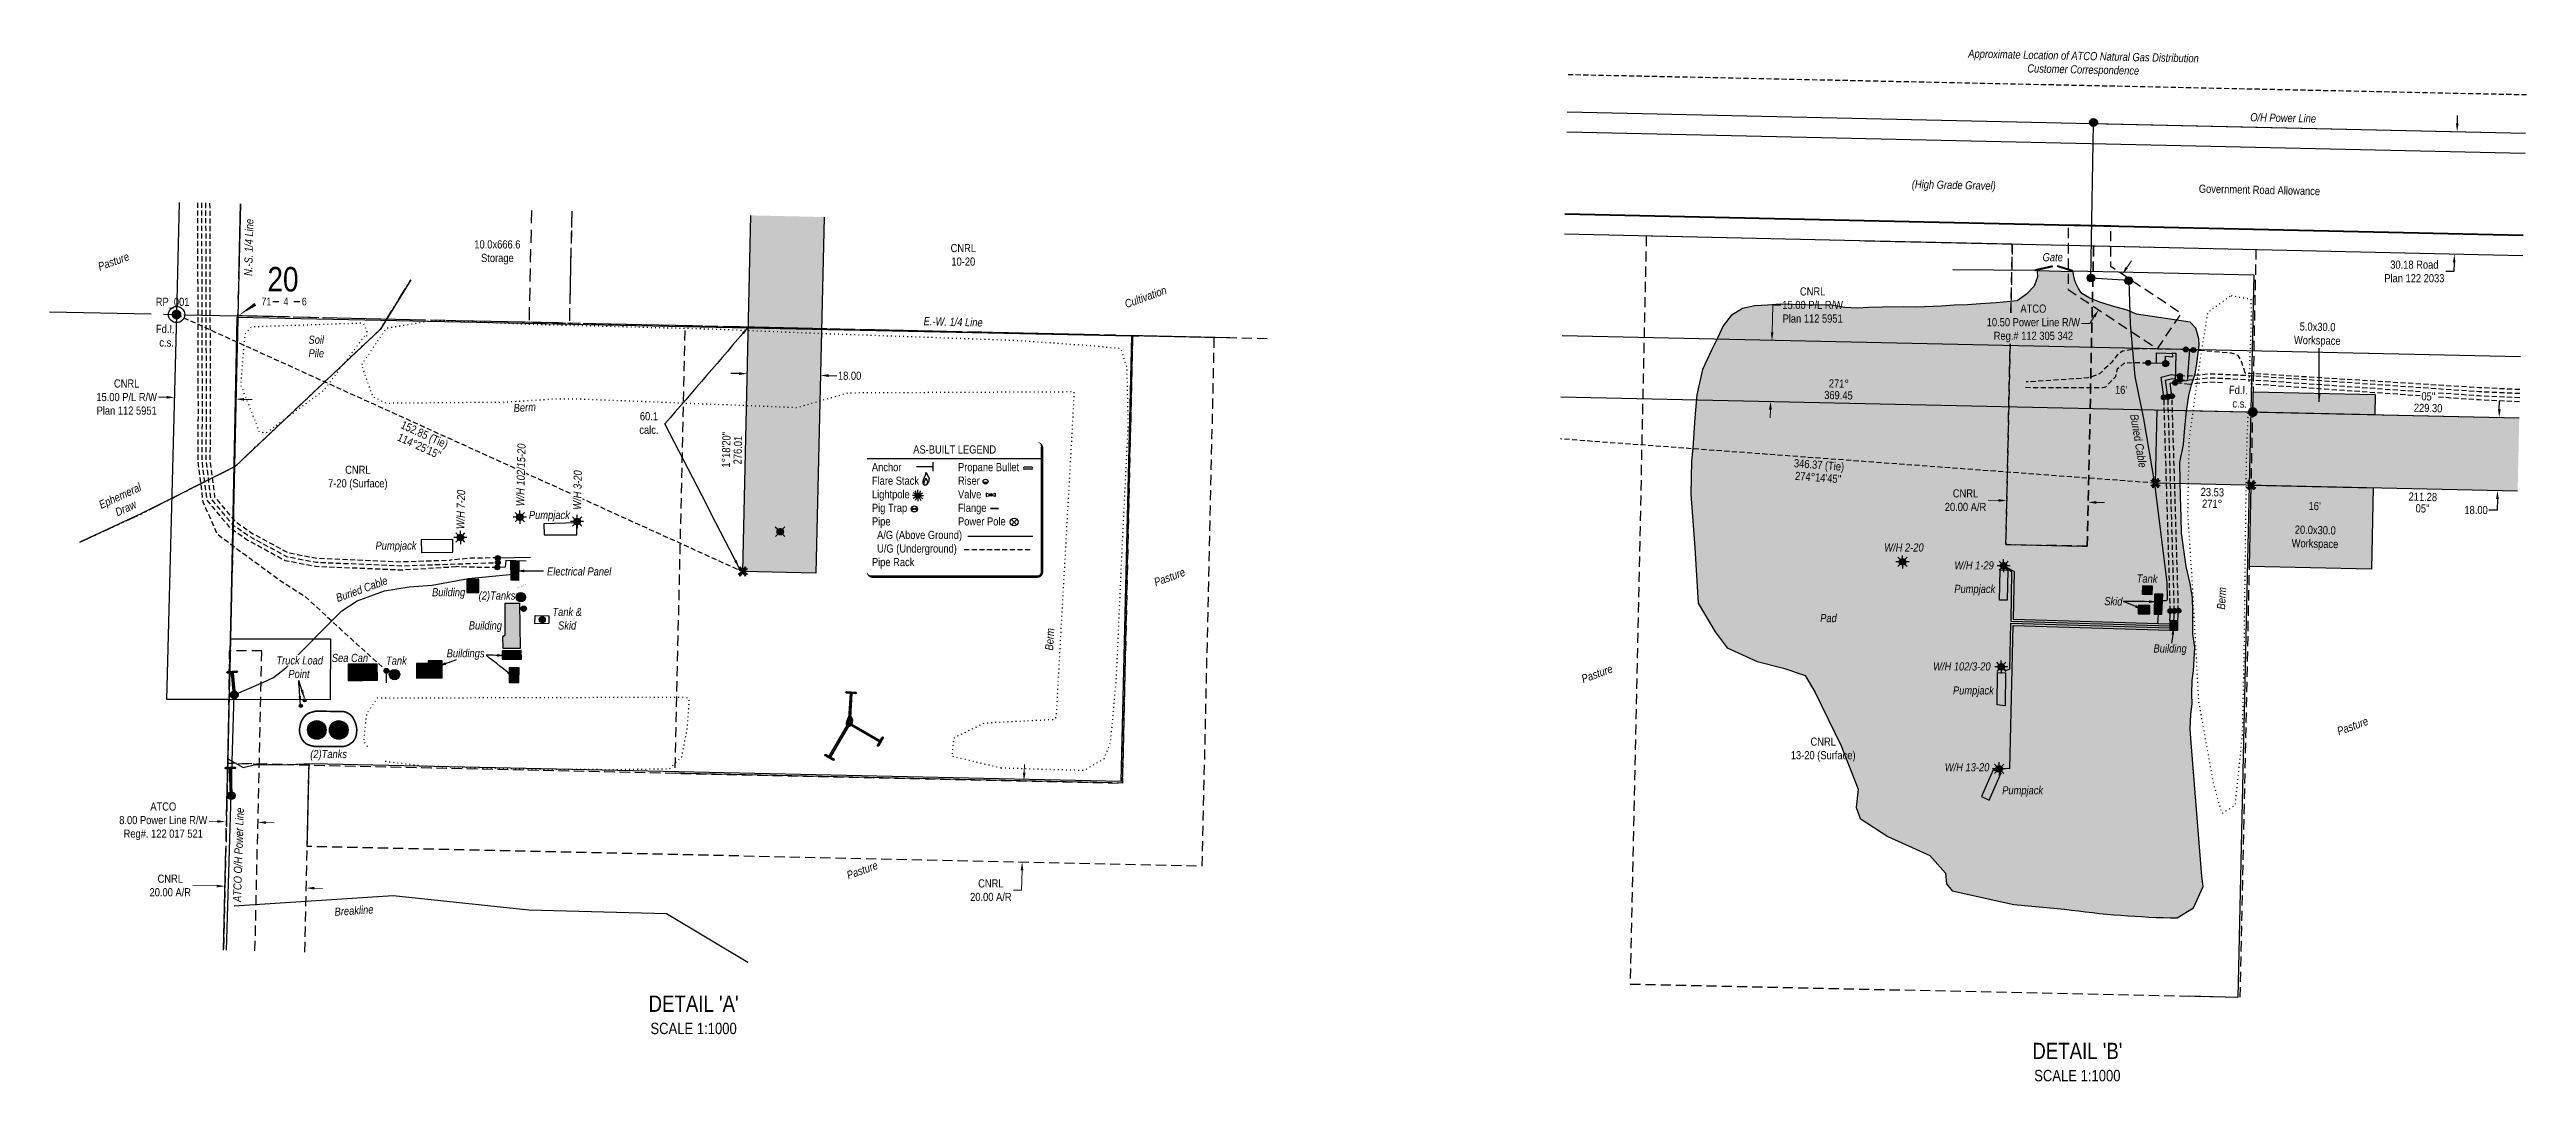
# Model space of a CAD drawing. Extents: x 397736 to 405633, y 6113180 to 6118658.
# Drawn here: x 401257 to 404300, y 6113451 to 6114719 of the extents above; entities that cross this region are included whole.
import ezdxf
from ezdxf.enums import TextEntityAlignment as Align

# ---------------------------------------------------------------- set-up
doc = ezdxf.new("R2010")
doc.units = 0
doc.header["$LTSCALE"] = 5
doc.header["$PDSIZE"] = 0.5
for name, pattern in [('foc-ACCESSROAD', [3.75, 2.5, -1.25]), ('foc-FLOWLINE', [3.75, 2.5, -1.25]), ('foc-QUARTERLINE', [33, 25, -3, 2, -3]), ('foc-TIELINE', [1.875, 1.25, -0.625]), ('foc-TOPO', [1, 0.2, -0.8]), ('foc-TOPO-ephemeral', [6.25, 3.125, -0.625, 0.625, -0.625, 0.625, -0.625]), ('HIDDEN2', [4.7625, 3.175, -1.5875]), ('POWERLINE5', [7.8, 2.4, -0.6, 0.6, -0.6, 0.6, -0.6, 2.4]), ('UG_PIPE', [1.875, 1.25, -0.625])]:
    doc.linetypes.add(name, pattern=pattern)
doc.layers.get('Defpoints').update_dxf_attribs({"color": 9})
for name, color, linetype in [('10', 1, 'Continuous'), ('35', 37, 'Continuous'), ('9', 3, 'Continuous'), ('AS-CABLE', 224, 'foc-CABLE'), ('AS-FENCE', 48, 'foc-FENCE'), ('AS-PIPE-UG', 44, 'UG_PIPE'), ('AS-PIPE-UG-T', 44, 'Continuous'), ('AS-POWER', 104, 'foc-POWER'), ('AS-POWER-EXISTING', 72, 'POWERLINE5'), ('AS-POWER-EXISTING-ANC', 72, 'Continuous'), ('AS-POWER-EXISTING-PP', 72, 'Continuous'), ('AS-POWER-T', 104, 'Continuous'), ('AS-ROADS', 254, 'Continuous'), ('AS-SYMBOL', 7, 'Continuous'), ('AS-TELUS', 224, 'foc-TEL'), ('C-AR', 13, 'foc-ACCESSROAD'), ('C-RW', 13, 'Continuous'), ('C-WS', 13, 'foc-ACCESSROAD'), ('C-WS-S', 8, 'Continuous'), ('CG-NOTES', 7, 'Continuous'), ('DETAIL-T', 7, 'Continuous'), ('F-EZE', 190, 'foc-FLOWLINE'), ('L-BD', 7, 'Continuous'), ('L-BD1', 253, 'Continuous'), ('L-MON', 1, 'Continuous'), ('L-MON-T', 1, 'Continuous'), ('L-ROAD-T', 7, 'Continuous'), ('L-SEC', 7, 'Continuous'), ('L-SECLBL', 7, 'Continuous'), ('L-SECQ', 8, 'foc-QUARTERLINE'), ('L-TIE', 7, 'foc-TIELINE'), ('L-TITLEDB', 4, 'Continuous'), ('L-TITLEDB-T', 4, 'Continuous'), ('P-PROPOSED', 10, 'Continuous'), ('P-PROPOSED-H', 21, 'Continuous'), ('P-TEMP-BLUE', 146, 'Continuous'), ('P-TEMP-BLUE-T', 146, 'Continuous'), ('P-TXT', 4, 'Continuous'), ('T-DRAW', 143, 'foc-TOPO-ephemeral'), ('T-EXISTING RTF', 220, 'HIDDEN2'), ('T-EXISTING RTF-T', 220, 'Continuous'), ('T-GENERAL', 48, 'foc-TOPO'), ('T-LOW-AREA', 48, 'foc-TOPO'), ('T-SLOPE', 48, 'Continuous'), ('T-WATER', 160, 'Continuous')]:
    doc.layers.add(name, color=color, linetype=linetype)
for name, color, linetype, lineweight in [('AS-GENERAL', 48, 'Continuous', 18), ('C-AR-T', 13, 'Continuous', 9), ('C-RW-T', 13, 'Continuous', 9), ('C-WS-T', 13, 'Continuous', 9), ('F-EZE-T', 190, 'Continuous', 9), ('T-TEXT', 48, 'Continuous', 18)]:
    doc.layers.add(name, color=color, linetype=linetype, lineweight=lineweight)
for name, color, linetype, true_color in [('AS-PIPE-AG', 7, 'Continuous', 0x7d00fa), ('AS-STRUCTURE-H', 7, 'Continuous', 0xa8a8a8), ('AS-STRUCTURE-T', 7, 'Continuous', 0x454545), ('P-TEMP-BLUE-H', 7, 'Continuous', 0x99e6ff)]:
    doc.layers.add(name, color=color, linetype=linetype, true_color=true_color)
doc.layers.add('AS-STRUCTURE', color=7, linetype='Continuous', lineweight=30, true_color=0x595959)
doc.styles.add('80', font='ARIALN.TTF', dxfattribs={"height": 10})
doc.styles.add('80CG', font='ARIALN.TTF', dxfattribs={"height": 10})
doc.styles.add('80L', font='ARIALN.TTF', dxfattribs={"height": 10})
doc.styles.add('80LS', font='ARIALNI.TTF', dxfattribs={"height": 10})
doc.styles.add('DESCRIPTION', font='ARIALN.TTF', dxfattribs={"height": 2.5})
doc.styles.add('foc-LtypeFont', font='ARIALN.TTF', dxfattribs={"height": 7.35})
doc.styles.add('MtXpl_Arial_Narrow', font='ARIALNI.TTF')
doc.styles.add('SIMPLEX', font='ARIALN.TTF')
doc.linetypes.add('foc-CABLE', pattern='A,2,-1,["C",foc-LtypeFont,S=0.2,R=0,X=-0.625,Y=-0.75],-1.24,8', length=12.24)
doc.linetypes.add('foc-FENCE', pattern='A,10,-1,["X",foc-LtypeFont,S=0.2,R=0,X=-0.625,Y=-0.75],-1.24', length=12.24)
doc.linetypes.add('foc-POWER', pattern='A,6,-1,["P",foc-LtypeFont,S=0.2,R=0,X=-0.625,Y=-0.75],-1.24,4', length=12.24)
doc.linetypes.add('foc-POWER-NOLINE', pattern='A,0,-4,["P",foc-LtypeFont,S=0.2,R=0,X=-0.625,Y=-0.75],-8.24', length=12.24)
doc.linetypes.add('foc-TEL', pattern='A,2,-1,["T",foc-LtypeFont,S=0.2,R=0,X=-0.425,Y=-0.75],-1.24,8', length=12.24)
doc.linetypes.add('foc-TEL-NOLINE', pattern='A,0,-2,["T",foc-LtypeFont,S=0.2,R=0,X=-0.425,Y=-0.75],-10.24', length=12.24)
doc.linetypes.add('foc-TOPO-flowdirection-NOLINE', pattern='A,0,[">",foc-LtypeFont,S=0.3,R=0,X=0,Y=-0.945],-20,[">",foc-LtypeFont,S=0.3,R=0,X=0,Y=-0.945],0', length=20)
doc.dimstyles.new('Compass 5 000', dxfattribs={"dimscale": 5, "dimtxt": 9, "dimasz": 2, "dimexe": 0.2, "dimexo": 0.0625, "dimgap": 0.5, "dimtad": 0, "dimtih": 1, "dimtoh": 1, "dimzin": 0, "dimdsep": 46, "dimtxsty": '80CG', "dimcen": 0.1, "dimse1": 1, "dimse2": 1, "dimclrd": 256, "dimclrt": 256, "dimaunit": 1, "dimadec": 4, "dimazin": 0, "dimtfac": 0.06, "dimtofl": 0, "dimtmove": 0, "dimatfit": 1, "dimfxl": 0.2, "dimtolj": 1, "dimtzin": 0, "dimlwd": -1, "dimarcsym": 0})

msp = doc.modelspace()

# ---------------------------------------------------------------- texts
at = {"layer": '35', "color": 3, "style": '80'}
msp.add_attdef('RP_001', (401387.47, 6114404.213), 'RP', height=9.9963, dxfattribs=at)
at = {"layer": 'AS-CABLE', "char_height": 9.99627, "width": 66.00987, "attachment_point": 5, "style": '80CG'}
for insert, rotation in [((403823.602, 6114238.33), 279.644863), ((401640.551, 6114056.165), 19.831012)]:
    msp.add_mtext('\\A1;{\\fArial Narrow|b0|i1|c0|p34;Buried Cable}', dxfattribs=dict(at, insert=insert, rotation=rotation))
at = {"layer": 'AS-PIPE-AG', "style": 'DESCRIPTION'}
msp.add_text('cable_tray1 _PILE', height=1, rotation=23.999999, dxfattribs=at).set_placement((401831.962, 6114057.124))
at = {"layer": 'AS-PIPE-UG-T', "insert": (403755.832, 6114701.47), "char_height": 9.99623, "width": 283.06964, "attachment_point": 5, "rotation": 358.792485, "style": '80CG'}
msp.add_mtext('\\A1;{\\fArial Narrow|b0|i1|c0|p34;Approximate Location of ATCO Natural Gas Distribution\\PCustomer Correspondence}', dxfattribs=at)
at = {"layer": 'AS-POWER', "insert": (401489.089, 6113729.766), "char_height": 9.99627, "width": 115.63663, "attachment_point": 5, "rotation": 88.26941, "style": '80CG'}
msp.add_mtext('\\A1;{\\fArial Narrow|b0|i1|c0|p34;ATCO O/H Power Line}', dxfattribs=at)
at = {"layer": 'AS-POWER-T', "style": '80LS'}
msp.add_text('O/H Power Line', height=9.99626, rotation=358.720203, dxfattribs=at).set_placement((404001.279, 6114635.204), align=Align.MIDDLE_CENTER)
at = {"layer": 'AS-STRUCTURE', "style": 'MtXpl_Arial_Narrow'}
msp.add_text('Point', height=9.9963, dxfattribs=at).set_placement((401550.38, 6113947.003))
at = {"layer": 'AS-STRUCTURE', "char_height": 9.99627, "attachment_point": 5, "style": '80CG'}
for s, insert, width in [('\\A1;{\\fArial Narrow|b0|i1|c0|p34;Pumpjack}', (401871.074, 6114145.854), 50.98819), ('\\A1;{\\fArial Narrow|b0|i1|c0|p34;Pumpjack}', (401682.598, 6114108.195), 50.98819), ('\\A1;{\\fArial Narrow|b0|i1|c0|p34;Electrical Panel}', (401907.659, 6114077.92), 79.51097), ('\\A1;{\\fArial Narrow|b0|i1|c0|p34;Building}', (401747.28, 6114050.961), 40.81464), ('\\A1;{\\fArial Narrow|b0|i1|c0|p34;(2)Tanks}', (401806.815, 6114046.843), 26.16799), ('\\A1;{\\fArial Narrow|b0|i1|c0|p34;Pumpjack}', (403622.39, 6114055.066), 50.98819), ('\\A1;{\\fArial Narrow|b0|i1|c0|p34;Tank &\\PSkid}', (401892.953, 6114019.837), 36.20517), ('\\A1;{\\fArial Narrow|b0|i1|c0|p34;Building}', (401792.478, 6114010.124), 40.81464), ('\\A1;{\\fArial Narrow|b0|i1|c0|p34;Sea Can}', (401626.092, 6113971.678), 44.38084), ('\\A1;{\\fArial Narrow|b0|i1|c0|p34;Tank}', (401683.105, 6113968.302), 26.16799), ('\\A1;{\\fArial Narrow|b0|i1|c0|p34;Buildings}', (401768.161, 6113975.928), 40.81464), ('\\A1;{\\fArial Narrow|b0|i1|c0|p34;Pumpjack}', (403620.74, 6113930.311), 50.98819), ('\\A1;{\\fArial Narrow|b0|i1|c0|p34;(2)Tanks}', (401599.863, 6113852.117), 26.16799), ('\\A1;{\\fArial Narrow|b0|i1|c0|p34;Pumpjack}', (403681.204, 6113807.596), 50.98819)]:
    msp.add_mtext(s, dxfattribs=dict(at, insert=insert, width=width))
at = {"layer": 'AS-STRUCTURE-T', "char_height": 9.99627, "attachment_point": 1, "rotation": 358.403167, "style": '80L'}
for s, insert in [('\\pi0.76254;{\\fArial Narrow|b0|i1|c0|p34;Tank}', (403820.749, 6114074.48)), ('\\pi2.07174;{\\fArial Narrow|b0|i1|c0|p34;Skid}', (403779.669, 6114046.7))]:
    msp.add_mtext_dynamic_manual_height_columns(s, width=26.16799, gutter_width=49.981, heights=[0], dxfattribs=dict(at, insert=insert))
at = {"layer": 'AS-STRUCTURE-T', "insert": (403841.725, 6113988.378), "char_height": 9.99627, "attachment_point": 1, "style": '80L'}
msp.add_mtext_dynamic_manual_height_columns('\\pi0.29887;{\\fArial Narrow|b0|i1|c0|p34;Building}', width=40.81464, gutter_width=49.981, heights=[0], dxfattribs=at)
at = {"layer": 'C-WS-T', "attachment_point": 5, "style": '80CG'}
for s, insert, char_height, width in [('\\A1;CNRL\\P10-20', (402379.654, 6114466.904), 10, 30.84351), ('\\A1;CNRL\\P7-20 (Surface)', (401635.735, 6114193.062), 9.99627, 72.59677), ('\\A1;{\\fArial Narrow|b0|i1|c0|p34;W/H 2-20}', (403535.393, 6114107.346), 9.99627, 48.40389), ('\\A1;{\\fArial Narrow|b0|i1|c0|p34;W/H 1-29}', (403621.596, 6114085.406), 9.99627, 48.40389), ('\\A1;{\\fArial Narrow|b0|i1|c0|p34;Pad}', (403442.632, 6114020.579), 9.99627, 21.03348), ('\\A1;{\\fArial Narrow|b0|i1|c0|p34;W/H 102/3-20}', (403606.56, 6113961.23), 9.99627, 70.85799), ('\\A1;CNRL\\P13-20 (Surface)', (403436.146, 6113859.042), 10, 78.99494), ('\\A1;{\\fArial Narrow|b0|i1|c0|p34;W/H 13-20}', (403612.944, 6113837.329), 9.99627, 54.93624)]:
    msp.add_mtext(s, dxfattribs=dict(at, insert=insert, char_height=char_height, width=width))
at = {"layer": 'C-WS-T', "insert": (401762.247, 6114154.028), "char_height": 9.99627, "width": 47.91039, "attachment_point": 5, "rotation": 88.692235, "style": '80CG'}
msp.add_mtext('\\A1;{\\fArial Narrow|b0|i1|c0|p34;W/H 7-20}', dxfattribs=at)
at = {"layer": 'DETAIL-T', "color": 3, "char_height": 19.99254, "width": 109.66792, "attachment_point": 5, "style": '80CG'}
for s, insert in [("DETAIL 'A'\\P{\\H0.7x;SCALE 1:1000}", (402048.28, 6113533.082)), ("DETAIL 'B'\\P{\\H0.7x;SCALE 1:1000}", (403748.433, 6113475.107))]:
    msp.add_mtext(s, dxfattribs=dict(at, insert=insert))
at = {"layer": 'L-BD', "style": '80L'}
msp.add_text("16'", height=9.9963, rotation=358.7344, dxfattribs=at).set_placement((403794.557, 6114296.281))
for s, rotation, p in [("114°25'15''", 335.5787, (401711.319, 6114232.12)), ('152.85 (Tie)', 335.5787, (401717.209, 6114245.09)), ('346.37 (Tie)', 355.7538, (403431.016, 6114207.614)), ("274°14'45''", 355.7538, (403429.961, 6114193.408))]:
    msp.add_text(s, height=9.99627, rotation=rotation, dxfattribs=at).set_placement(p, align=Align.MIDDLE)
at = {"layer": 'L-BD', "insert": (403431.661, 6114314.308), "char_height": 9.99627, "width": 46.45575, "attachment_point": 1, "rotation": 358.7344, "line_spacing_factor": 0.856743, "style": '80L'}
msp.add_mtext('\\pi11.50647;271° \\P\\pi6.18103;369.45', dxfattribs=at)
at = {"layer": 'L-BD', "insert": (401993.421, 6114273.623), "char_height": 9.9963, "width": 22.4019, "attachment_point": 2, "style": '80L'}
msp.add_mtext('60.1\\Pcalc.', dxfattribs=at)
at = {"layer": 'L-BD1', "linetype": 'Continuous', "style": '80L'}
for s, rotation, p in [('1°18\'20"', 88.695, (402088.294, 6114227.397)), ('276.01', 88.695, (402102.535, 6114227.073)), ('23.53', 358.7326, (403914.354, 6114175.397)), ('211.28', 358.7326, (404172.917, 6114169.677)), ('271°', 358.7326, (403914.039, 6114161.156)), ("16'", 358.7326, (404039.998, 6114158.369)), ("05''", 358.7326, (404172.602, 6114155.435))]:
    msp.add_text(s, height=9.9963, rotation=rotation, dxfattribs=at).set_placement(p, align=Align.MIDDLE)
at = {"layer": 'L-MON-T', "linetype": 'Continuous', "insert": (401386.767, 6114381.18), "char_height": 10, "width": 22.04406, "attachment_point": 1, "rotation": 358.733191, "style": '80CG'}
msp.add_mtext('\\pi1.0618;Fd.I.\\P\\pi5.63888;c.s.', dxfattribs=at)
at = {"layer": 'L-ROAD-T', "style": '80L'}
msp.add_text('Government Road Allowance', height=9.99623, rotation=358.793575, dxfattribs=at).set_placement((403972.157, 6114546.748), align=Align.MIDDLE_CENTER)
at = {"layer": 'L-SECQ', "char_height": 9.99627, "attachment_point": 5, "style": '80CG'}
for s, insert, width, rotation in [('\\A1;{\\fArial Narrow|b0|i1|c0|p34;N.-S. 1/4 Line}', (401501.795, 6114476.129), 69.83518, 88.733835), ('\\A1;{\\fArial Narrow|b0|i1|c0|p34;E.-W. 1/4 Line}', (402367.179, 6114384.618), 72.37857, 358.733835)]:
    msp.add_mtext(s, dxfattribs=dict(at, insert=insert, width=width, rotation=rotation))
at = {"layer": 'P-TEMP-BLUE-T', "char_height": 10, "width": 56.90081, "attachment_point": 5, "rotation": 358.732634, "style": '80CG'}
for s, insert in [('\\A1;5.0x30.0\\PWorkspace', (404043.388, 6114368.722)), ('\\A1;20.0x30.0\\PWorkspace', (404040.545, 6114119.006))]:
    msp.add_mtext(s, dxfattribs=dict(at, insert=insert))
at = {"layer": 'T-EXISTING RTF-T', "insert": (401807.216, 6114469.971), "char_height": 10, "width": 56.90081, "attachment_point": 5, "style": '80CG'}
msp.add_mtext('\\A1;10.0x666.6\\PStorage', dxfattribs=at)
at = {"layer": 'T-TEXT', "style": '80LS'}
for s, height, rotation, p in [('(High Grade Gravel)', 9.99623, 358.793575, (403596.615, 6114552.819)), ('Pasture', 9.9963, 20, (401335.608, 6114458.848)), ('Cultivation', 9.99626, 20, (402603.608, 6114415.233)), ('Pasture', 9.9963, 20, (402633.013, 6114071.094)), ('Pasture', 9.9963, 20, (403158.266, 6113952.309)), ('Pasture', 9.9963, 20, (404086.621, 6113888.03)), ('Pasture', 9.9963, 20, (402255.414, 6113710.954)), ('Breakline', 9.9963, 3.7758, (401631, 6113661.329))]:
    msp.add_text(s, height=height, rotation=rotation, dxfattribs=at).set_placement(p, align=Align.MIDDLE_CENTER)
at = {"layer": 'T-TEXT', "char_height": 9.99627, "attachment_point": 5, "style": '80CG'}
for s, insert, width in [('\\A1;{\\fArial Narrow|b0|i1|c0|p34;Gate}', (403718.187, 6114464.022), 24.64741), ('\\A1;{\\fArial Narrow|b0|i1|c0|p34;Soil \\PPile}', (401584.688, 6114354.314), 39.36782)]:
    msp.add_mtext(s, dxfattribs=dict(at, insert=insert, width=width))
at = {"layer": 'T-TEXT', "char_height": 9.99627, "width": 27.26581, "attachment_point": 5, "style": '80CG'}
for insert, rotation in [((401840.82, 6114279.402), 3.713484), ((403925.688, 6114044.897), 86.80985), ((402485.806, 6113994.629), 86.80985)]:
    msp.add_mtext('\\A1;{\\fArial Narrow|b0|i1|c0|p34;Berm}', dxfattribs=dict(at, insert=insert, rotation=rotation))
at = {"layer": 'T-WATER', "insert": (401347.108, 6114163.143), "char_height": 9.99627, "width": 55.95905, "attachment_point": 5, "rotation": 24.813728, "style": '80CG'}
msp.add_mtext('\\A1;{\\fArial Narrow|b0|i1|c0|p34;Ephemeral\\PDraw}', dxfattribs=at)

# ---------------------------------------------------------------- blocks, each defined once
blk = doc.blocks.new('GAS')
h = blk.add_hatch(color=255)
h.dxf.hatch_style = 1
edge = h.paths.add_edge_path()
edge.add_arc((0, 0), 0.9, 0, 360)
for p, q in [((-0.81, 0), (-1.62, 0)), ((-0.57, 0.57), (-1.14, 1.14)), ((0, 0.81), (0, 1.62)), ((0.57, 0.57), (1.14, 1.14)), ((1.62, 0), (0.81, 0)), ((-0.57, -0.57), (-1.14, -1.14)), ((0, -0.81), (0, -1.62)), ((1.14, -1.14), (0.57, -0.57))]:
    blk.add_line(p, q)
blk.add_circle((0, 0), 0.8)
blk = doc.blocks.new('RISER')
h = blk.add_hatch(color=255)
h.dxf.hatch_style = 1
edge = h.paths.add_edge_path()
edge.add_arc((0, 0), 0.7, 0, 360)
blk.add_hatch(color=13).paths.add_polyline_path([(0.58, -0.15), (-0.58, -0.15, 0.774597)])
at = {"color": 13}
blk.add_line((-0.58, -0.15), (0.58, -0.15), dxfattribs=at)
blk.add_circle((0, 0), 0.6, dxfattribs=at)
blk = doc.blocks.new('PIG')
h = blk.add_hatch(color=255)
h.dxf.hatch_style = 1
edge = h.paths.add_edge_path()
edge.add_arc((0, 0), 0.85, 0, 360)
at = {"layer": 'AS-SYMBOL'}
h = blk.add_hatch(color=13, dxfattribs=at)
h.dxf.hatch_style = 1
h.paths.add_polyline_path([(-0.1, 0, 1), (-0.55, 0, 1)])
h = blk.add_hatch(color=13, dxfattribs=at)
h.dxf.hatch_style = 1
h.paths.add_polyline_path([(0.1, 0, 1), (0.55, 0, 1)])
at = {"layer": 'AS-SYMBOL', "color": 13}
for centre, radius in [((0, 0), 0.75), ((-0.33, 0), 0.225), ((0.33, 0), 0.225)]:
    blk.add_circle(centre, radius, dxfattribs=at)
blk = doc.blocks.new('fdia')
at = {"color": 255, "const_width": 1}
blk.add_lwpolyline([(-0.5, 0, 1), (0.5, 0, 1)], format="xyb", close=True, dxfattribs=at)
blk = doc.blocks.new('Fdiaa')
blk.add_blockref('fdia', (0, 0))
blk = doc.blocks.new('fdib')
at = {"color": 1, "const_width": 1.6}
blk.add_lwpolyline([(-0.4, 0, 1), (0.4, 0, 1)], format="xyb", close=True, dxfattribs=at)
at = {"color": 1}
blk.add_circle((0, 0), 0.8, dxfattribs=at)
blk = doc.blocks.new('Fdibb')
blk.add_blockref('fdib', (0, 0))
blk = doc.blocks.new('fdicc')
for name in ['Fdibb', 'Fdiaa']:
    blk.add_blockref(name, (0, 0))
blk = doc.blocks.new('FDI')
blk.add_blockref('fdicc', (0, 0))
blk = doc.blocks.new('TEMP')
h = blk.add_hatch(color=255)
h.dxf.hatch_style = 1
h.paths.add_polyline_path([(0, 0.25), (-0.67, 1.15), (-0.67, 0.67), (-1.15, 0.67), (-0.25, 0), (-1.15, -0.67), (-0.67, -0.67), (-0.67, -1.15), (0, -0.25), (0.67, -1.15), (0.67, -0.67), (1.15, -0.67), (0.25, 0), (1.15, 0.67), (0.67, 0.67), (0.67, 1.15)])
h.paths.add_polyline_path([(0.57, 0.85), (0.57, 0.57), (0.85, 0.57), (0.08, 0), (0.85, -0.57), (0.57, -0.57), (0.57, -0.85), (0, -0.08), (-0.57, -0.85), (-0.57, -0.57), (-0.85, -0.57), (-0.08, 0), (-0.85, 0.57), (-0.57, 0.57), (-0.57, 0.85), (0, 0.08)], flags=16)
h = blk.add_hatch(color=1)
h.dxf.hatch_style = 1
h.paths.add_polyline_path([(0, 0.08), (-0.57, 0.85), (-0.57, 0.57), (-0.85, 0.57), (-0.08, 0), (-0.85, -0.57), (-0.57, -0.57), (-0.57, -0.85), (0, -0.08), (0.57, -0.85), (0.57, -0.57), (0.85, -0.57), (0.08, 0), (0.85, 0.57), (0.57, 0.57), (0.57, 0.85)])
at = {"color": 1}
for p, q in [((-0.08, 0), (0.08, 0)), ((0, 0.08), (0, -0.08))]:
    blk.add_line(p, q, dxfattribs=at)
at = {"color": 255, "flags": 128}
blk.add_lwpolyline([(-0.25, 0), (-1.15, 0.67), (-0.67, 0.67), (-0.67, 1.15), (0, 0.25), (0.67, 1.15), (0.67, 0.67), (1.15, 0.67), (0.25, 0), (1.15, -0.67), (0.67, -0.67), (0.67, -1.15), (0, -0.25), (-0.67, -1.15), (-0.67, -0.67), (-1.15, -0.67)], close=True, dxfattribs=at)
at = {"color": 1, "flags": 128}
blk.add_lwpolyline([(-0.08, 0), (-0.85, 0.57), (-0.57, 0.57), (-0.57, 0.85), (0, 0.08), (0.57, 0.85), (0.57, 0.57), (0.85, 0.57), (0.08, 0), (0.85, -0.57), (0.57, -0.57), (0.57, -0.85), (0, -0.08), (-0.57, -0.85), (-0.57, -0.57), (-0.85, -0.57)], close=True, dxfattribs=at)
blk = doc.blocks.new('*D59')
at = {"layer": 'C-AR-T', "transparency": 16777216}
for p, q in [((401462.4, 6113691.5), (401433, 6113692.1)), ((401582.4, 6113688.7), (401592.3, 6113688.5))]:
    blk.add_line(p, q, dxfattribs=at)
for points in [[(401462.5, 6113693.1), (401462.4, 6113689.8), (401472.4, 6113691.2)], [(401582.4, 6113690.4), (401582.3, 6113687.1), (401572.4, 6113689)]]:
    blk.add_solid(points, dxfattribs=at)
at = {"layer": 'Defpoints', "color": 0, "transparency": 16777216}
for p in [(401572.4, 6113689), (401470, 6113585.9), (401569.9, 6113583.6)]:
    blk.add_point(p, dxfattribs=at)
at = {"layer": 'C-AR-T', "transparency": 16777216, "insert": (401405.3, 6113692.1), "char_height": 10, "attachment_point": 5, "style": '80CG'}
blk.add_mtext('\\A1;CNRL\\P20.00 A/R', dxfattribs=at)
blk = doc.blocks.new('*D60')
at = {"layer": 'Defpoints', "color": 0, "transparency": 16777216}
for p in [(401473, 6113770.6), (401471.1, 6113685.6), (401511.1, 6113684.7)]:
    blk.add_point(p, dxfattribs=at)
at = {"layer": 'F-EZE-T', "transparency": 16777216}
for p, q in [((401463, 6113770.8), (401453, 6113771)), ((401523, 6113769.4), (401533, 6113769.2))]:
    blk.add_line(p, q, dxfattribs=at)
for points in [[(401463.1, 6113772.5), (401463, 6113769.1), (401473, 6113770.6)], [(401523, 6113771.1), (401523, 6113767.8), (401513, 6113769.7)]]:
    blk.add_solid(points, dxfattribs=at)
at = {"layer": 'F-EZE-T', "transparency": 16777216, "insert": (401396.7, 6113771), "char_height": 10, "attachment_point": 5, "style": '80CG'}
blk.add_mtext('\\A1;ATCO\\P8.00 Power Line R/W \\PReg#. 122 017 521', dxfattribs=at)
blk = doc.blocks.new('*U56')
h = blk.add_hatch(color=255)
h.dxf.hatch_style = 1
edge = h.paths.add_edge_path()
edge.add_arc((-7.66, 4.47), 0.2, 59.7203, 239.7203, ccw=False)
edge.add_line((-7.56, 4.64), (-0.07, 0.27))
edge.add_line((-0.07, 0.27), (-0.27, -0.07))
edge.add_line((-0.27, -0.07), (-7.76, 4.3))
h = blk.add_hatch(color=255)
h.dxf.hatch_style = 1
edge = h.paths.add_edge_path()
edge.add_arc((-0.55, -0.95), 0.2, 149.7203, 329.7203, ccw=False)
edge.add_line((-0.73, -0.85), (-0.07, 0.27))
edge.add_line((-0.07, 0.27), (0.38, 1.05))
edge.add_arc((0.55, 0.95), 0.2, -30.2797, 149.7203, ccw=False)
edge.add_line((0.73, 0.85), (-0.38, -1.05))
at = {"color": 255, "flags": 128}
blk.add_lwpolyline([(-7.76, 4.3, -1), (-7.56, 4.64), (-0.07, 0.27), (-0.27, -0.07)], format="xyb", close=True, dxfattribs=at)
at = {"color": 72, "const_width": 0.1, "flags": 128}
for points in [[(-7.66, 4.47), (0, 0)], [(-0.55, -0.95), (0.55, 0.95)]]:
    blk.add_lwpolyline(points, dxfattribs=at)
at = {"color": 255}
blk.add_lwpolyline([(-0.38, -1.05, -1), (-0.73, -0.85), (-0.07, 0.27), (0.38, 1.05, -1), (0.73, 0.85)], format="xyb", close=True, dxfattribs=at)
blk = doc.blocks.new('*U57')
h = blk.add_hatch(color=255)
h.dxf.hatch_style = 1
edge = h.paths.add_edge_path()
edge.add_arc((4.42, 7.62), 0.2, -30.08874, 149.91126, ccw=False)
edge.add_line((4.59, 7.52), (0.27, 0.07))
edge.add_line((0.27, 0.07), (-0.07, 0.27))
edge.add_line((-0.07, 0.27), (4.24, 7.72))
h = blk.add_hatch(color=255)
h.dxf.hatch_style = 1
edge = h.paths.add_edge_path()
edge.add_arc((-0.95, 0.55), 0.2, 59.91126, 239.91126, ccw=False)
edge.add_line((-0.85, 0.72), (0.27, 0.07))
edge.add_line((0.27, 0.07), (1.05, -0.38))
edge.add_arc((0.95, -0.55), 0.2, -120.08874, 59.91126, ccw=False)
edge.add_line((0.85, -0.72), (-1.05, 0.38))
at = {"color": 255, "flags": 128}
blk.add_lwpolyline([(4.24, 7.72, -1), (4.59, 7.52), (0.27, 0.07), (-0.07, 0.27)], format="xyb", close=True, dxfattribs=at)
at = {"color": 72, "const_width": 0.1, "flags": 128}
for points in [[(4.42, 7.62), (0, 0)], [(-0.95, 0.55), (0.95, -0.55)]]:
    blk.add_lwpolyline(points, dxfattribs=at)
at = {"color": 255}
blk.add_lwpolyline([(-1.05, 0.38, -1), (-0.85, 0.72), (0.27, 0.07), (1.05, -0.38, -1), (0.85, -0.72)], format="xyb", close=True, dxfattribs=at)
blk = doc.blocks.new('*U58')
h = blk.add_hatch(color=255)
h.dxf.hatch_style = 1
edge = h.paths.add_edge_path()
edge.add_arc((1.1, -0.07), 0.2, -93.73386, 86.26614, ccw=False)
edge.add_line((1.08, -0.27), (-0.21, -0.19))
edge.add_line((-0.21, -0.19), (-1.11, -0.13))
edge.add_arc((-1.1, 0.07), 0.2, 86.26614, 266.26614, ccw=False)
edge.add_line((-1.08, 0.27), (1.11, 0.13))
h = blk.add_hatch(color=255)
h.dxf.hatch_style = 1
edge = h.paths.add_edge_path()
edge.add_arc((-0.49, -7.54), 0.2, 176.26614, 356.26614, ccw=False)
edge.add_line((-0.69, -7.53), (-0.21, -0.19))
edge.add_line((-0.21, -0.19), (0.19, -0.21))
edge.add_line((0.19, -0.21), (-0.29, -7.55))
at = {"color": 255}
blk.add_lwpolyline([(1.11, 0.13, -1), (1.08, -0.27), (-0.21, -0.19), (-1.11, -0.13, -1), (-1.08, 0.27)], format="xyb", close=True, dxfattribs=at)
at = {"color": 72, "const_width": 0.1, "flags": 128}
for points in [[(1.1, -0.07), (-1.1, 0.07)], [(-0.49, -7.54), (0, 0)]]:
    blk.add_lwpolyline(points, dxfattribs=at)
at = {"color": 255, "flags": 128}
blk.add_lwpolyline([(-0.29, -7.55, -1), (-0.69, -7.53), (-0.21, -0.19), (0.19, -0.21)], format="xyb", close=True, dxfattribs=at)
blk = doc.blocks.new('FLARE')
h = blk.add_hatch(color=255)
h.dxf.hatch_style = 1
h.paths.add_polyline_path([(0.16, 2.41, 0.114147), (0.13, 2.43), (0.11, 2.44, 0.261551), (0.01, 2.42), (0, 2.41, 0.131268), (-0.03, 2.37), (-0.04, 2.35, 0.041497), (-0.05, 2.33), (-0.05, 2.29, 0.015174), (-0.05, 2.29), (-0.06, 2.24, 0.004376), (-0.06, 2.24), (-0.07, 2.18), (-0.08, 2.11), (-0.09, 2.05), (-0.1, 1.98), (-0.12, 1.91), (-0.14, 1.83), (-0.17, 1.76), (-0.19, 1.68), (-0.22, 1.61), (-0.26, 1.53), (-0.29, 1.46), (-0.32, 1.39), (-0.36, 1.32), (-0.39, 1.25, 0.000505), (-0.39, 1.25), (-0.43, 1.18, 0.002398), (-0.43, 1.18), (-0.46, 1.1, 0.004177), (-0.46, 1.1), (-0.5, 1.03, 0.005735), (-0.5, 1.03), (-0.53, 0.95, 0.006994), (-0.53, 0.95), (-0.56, 0.87, 0.00791), (-0.57, 0.87), (-0.6, 0.78, 0.008323), (-0.6, 0.78), (-0.63, 0.69, 0.008095), (-0.63, 0.68), (-0.66, 0.59, 0.008067), (-0.66, 0.59), (-0.68, 0.49, 0.008387), (-0.68, 0.49), (-0.7, 0.39, 0.009056), (-0.71, 0.38), (-0.72, 0.28, 0.010123), (-0.72, 0.28), (-0.74, 0.18, 0.011689), (-0.74, 0.18), (-0.75, 0.08, 0.013925), (-0.75, 0.08), (-0.75, -0.02, 0.016488), (-0.75, -0.02), (-0.75, -0.11, 0.017255), (-0.75, -0.12), (-0.74, -0.2, 0.01735), (-0.74, -0.2), (-0.73, -0.28, 0.017311), (-0.73, -0.29), (-0.71, -0.36, 0.01715), (-0.71, -0.36), (-0.69, -0.43, 0.016886), (-0.69, -0.44), (-0.66, -0.5, 0.016546), (-0.66, -0.5), (-0.63, -0.56, 0.016164), (-0.63, -0.56), (-0.6, -0.61, 0.016329), (-0.6, -0.62), (-0.57, -0.66, 0.018828), (-0.57, -0.67), (-0.54, -0.71, 0.022087), (-0.53, -0.71), (-0.5, -0.75, 0.025345), (-0.49, -0.76), (-0.46, -0.78, 0.028234), (-0.45, -0.79), (-0.42, -0.82, 0.030298), (-0.41, -0.82), (-0.37, -0.84, 0.031129), (-0.36, -0.85), (-0.32, -0.86, 0.030544), (-0.31, -0.87), (-0.27, -0.88, 0.028465), (-0.26, -0.88), (-0.22, -0.89, 0.025311), (-0.21, -0.89), (-0.16, -0.89, 0.02283), (-0.15, -0.89), (-0.11, -0.89, 0.021226), (-0.1, -0.89), (-0.05, -0.88, 0.020401), (-0.04, -0.88), (0, -0.87, 0.020299), (0.01, -0.87), (0.05, -0.85, 0.020911), (0.06, -0.85), (0.11, -0.83, 0.022277), (0.11, -0.83), (0.15, -0.81, 0.023712), (0.16, -0.8), (0.2, -0.78, 0.022408), (0.21, -0.78), (0.24, -0.75, 0.01993), (0.25, -0.74), (0.28, -0.72, 0.017146), (0.28, -0.71), (0.31, -0.68, 0.014211), (0.32, -0.68), (0.35, -0.64, 0.011221), (0.35, -0.64), (0.37, -0.61, 0.008212), (0.38, -0.61), (0.4, -0.57, 0.005172), (0.4, -0.57), (0.42, -0.54, 0.002523), (0.43, -0.54), (0.45, -0.5, 0.001671), (0.45, -0.5), (0.47, -0.47, 0.001229), (0.47, -0.47), (0.49, -0.44, 0.00075), (0.49, -0.44), (0.51, -0.41, 0.00026), (0.51, -0.41), (0.54, -0.37), (0.56, -0.34), (0.58, -0.3), (0.61, -0.27), (0.63, -0.23, 0.001311), (0.63, -0.23), (0.66, -0.19, 0.003726), (0.66, -0.19), (0.69, -0.15, 0.006065), (0.69, -0.14), (0.72, -0.1, 0.008452), (0.72, -0.1), (0.74, -0.05, 0.010991), (0.75, -0.05), (0.77, 0, 0.013767), (0.77, 0), (0.79, 0.05, 0.016839), (0.8, 0.05), (0.81, 0.1, 0.019104), (0.82, 0.11), (0.83, 0.15, 0.016987), (0.83, 0.16), (0.84, 0.21, 0.013636), (0.84, 0.21), (0.85, 0.26, 0.010244), (0.85, 0.27), (0.86, 0.31, 0.006846), (0.86, 0.32), (0.86, 0.37, 0.003419), (0.86, 0.37), (0.86, 0.41), (0.87, 0.46), (0.87, 0.5), (0.88, 0.54), (0.88, 0.59), (0.89, 0.63, 0.001278), (0.89, 0.63), (0.89, 0.67, 0.004735), (0.89, 0.67), (0.9, 0.71, 0.008354), (0.9, 0.72), (0.9, 0.76, 0.012059), (0.9, 0.76), (0.9, 0.8, 0.015712), (0.9, 0.81), (0.9, 0.85, 0.018457), (0.9, 0.85), (0.9, 0.89, 0.018102), (0.9, 0.9), (0.89, 0.94, 0.016533), (0.89, 0.95), (0.88, 0.99, 0.014576), (0.88, 0.99), (0.87, 1.03, 0.012435), (0.86, 1.04), (0.85, 1.08, 0.010283), (0.85, 1.09), (0.83, 1.13, 0.00824), (0.83, 1.13), (0.81, 1.18, 0.00638), (0.81, 1.18), (0.78, 1.23, 0.004735), (0.78, 1.23), (0.76, 1.29, 0.003388), (0.75, 1.29), (0.73, 1.34, 0.002345), (0.73, 1.34), (0.7, 1.4, 0.001492), (0.7, 1.4), (0.67, 1.46, 0.000746), (0.67, 1.46), (0.63, 1.51), (0.6, 1.57), (0.57, 1.62), (0.55, 1.68), (0.52, 1.73), (0.49, 1.78), (0.47, 1.83), (0.45, 1.87), (0.42, 1.92), (0.4, 1.97), (0.38, 2.02), (0.35, 2.08, 0.000332), (0.35, 2.08), (0.33, 2.13, 0.001849), (0.33, 2.13), (0.3, 2.19, 0.0038), (0.3, 2.19), (0.27, 2.24, 0.006473), (0.27, 2.24), (0.25, 2.29, 0.010865), (0.24, 2.3), (0.22, 2.34, 0.019524), (0.22, 2.34), (0.19, 2.38, 0.041077), (0.18, 2.39)])
at = {"color": 13, "flags": 128}
for points in [[(0.11, -0.72), (0.07, -0.74), (0.03, -0.76), (-0.02, -0.77), (-0.07, -0.78), (-0.11, -0.79), (-0.16, -0.79), (-0.2, -0.79), (-0.25, -0.78), (-0.29, -0.77), (-0.32, -0.76), (-0.36, -0.74), (-0.4, -0.71), (-0.43, -0.68), (-0.46, -0.65), (-0.49, -0.61), (-0.52, -0.56), (-0.54, -0.51), (-0.57, -0.46), (-0.59, -0.4), (-0.61, -0.33), (-0.63, -0.26), (-0.64, -0.19), (-0.65, -0.11), (-0.65, -0.02), (-0.65, 0.07), (-0.64, 0.17), (-0.63, 0.27), (-0.61, 0.36), (-0.58, 0.46), (-0.56, 0.56), (-0.53, 0.66), (-0.5, 0.75), (-0.47, 0.83), (-0.44, 0.91), (-0.41, 0.99), (-0.37, 1.06), (-0.34, 1.13), (-0.3, 1.2), (-0.27, 1.27), (-0.23, 1.34), (-0.2, 1.42), (-0.16, 1.49), (-0.13, 1.57), (-0.1, 1.65), (-0.07, 1.73), (-0.04, 1.8), (-0.02, 1.88), (0, 1.96), (0.01, 2.03), (0.02, 2.1), (0.03, 2.17), (0.04, 2.22), (0.05, 2.27), (0.05, 2.31), (0.06, 2.34), (0.08, 2.35), (0.09, 2.34), (0.11, 2.32), (0.13, 2.29), (0.16, 2.25), (0.18, 2.2), (0.21, 2.14), (0.24, 2.09), (0.26, 2.03), (0.29, 1.98), (0.31, 1.93), (0.33, 1.88), (0.36, 1.83), (0.38, 1.78), (0.41, 1.73), (0.43, 1.68), (0.46, 1.63), (0.49, 1.58), (0.52, 1.52), (0.55, 1.47), (0.58, 1.41), (0.61, 1.35), (0.64, 1.3), (0.67, 1.24), (0.69, 1.19), (0.72, 1.14), (0.74, 1.09), (0.75, 1.05), (0.77, 1), (0.78, 0.96), (0.79, 0.92), (0.8, 0.88), (0.8, 0.84), (0.8, 0.8), (0.8, 0.76), (0.8, 0.72), (0.79, 0.68), (0.79, 0.64), (0.78, 0.6), (0.78, 0.56), (0.77, 0.51), (0.77, 0.47), (0.76, 0.42), (0.76, 0.37), (0.76, 0.33), (0.75, 0.28), (0.74, 0.23), (0.73, 0.18), (0.72, 0.13), (0.7, 0.09), (0.68, 0.04), (0.66, 0), (0.63, -0.05), (0.61, -0.09), (0.58, -0.13), (0.55, -0.17), (0.53, -0.21), (0.5, -0.25), (0.48, -0.28), (0.45, -0.32), (0.43, -0.35), (0.41, -0.38), (0.39, -0.42), (0.37, -0.45), (0.34, -0.48), (0.32, -0.51), (0.3, -0.55), (0.27, -0.58), (0.24, -0.61), (0.21, -0.64), (0.18, -0.67), (0.15, -0.7)], [(0.02, -0.75), (-0.01, -0.76), (-0.03, -0.77), (-0.05, -0.78), (-0.08, -0.78), (-0.11, -0.79), (-0.13, -0.79), (-0.16, -0.79), (-0.18, -0.78), (-0.2, -0.78), (-0.23, -0.77), (-0.25, -0.76), (-0.26, -0.74), (-0.28, -0.73), (-0.3, -0.71), (-0.32, -0.69), (-0.33, -0.66), (-0.35, -0.63), (-0.36, -0.6), (-0.37, -0.57), (-0.39, -0.53), (-0.4, -0.49), (-0.4, -0.45), (-0.41, -0.41), (-0.41, -0.36), (-0.41, -0.31), (-0.4, -0.25), (-0.39, -0.2), (-0.38, -0.14), (-0.37, -0.09), (-0.36, -0.03), (-0.34, 0.02), (-0.32, 0.07), (-0.31, 0.12), (-0.29, 0.16), (-0.27, 0.21), (-0.25, 0.25), (-0.23, 0.29), (-0.21, 0.33), (-0.19, 0.37), (-0.17, 0.41), (-0.15, 0.45), (-0.14, 0.49), (-0.12, 0.53), (-0.1, 0.58), (-0.08, 0.62), (-0.07, 0.66), (-0.06, 0.71), (-0.05, 0.75), (-0.04, 0.79), (-0.03, 0.83), (-0.03, 0.87), (-0.02, 0.9), (-0.02, 0.93), (-0.01, 0.95), (-0.01, 0.96), (0, 0.97), (0.01, 0.96), (0.02, 0.95), (0.03, 0.94), (0.04, 0.91), (0.06, 0.88), (0.07, 0.86), (0.09, 0.82), (0.1, 0.79), (0.12, 0.76), (0.13, 0.74), (0.14, 0.71), (0.16, 0.68), (0.17, 0.65), (0.18, 0.63), (0.2, 0.6), (0.21, 0.57), (0.23, 0.54), (0.25, 0.51), (0.26, 0.47), (0.28, 0.44), (0.3, 0.41), (0.31, 0.38), (0.33, 0.35), (0.34, 0.32), (0.36, 0.29), (0.37, 0.27), (0.38, 0.24), (0.39, 0.22), (0.39, 0.19), (0.4, 0.17), (0.4, 0.15), (0.41, 0.13), (0.41, 0.1), (0.41, 0.08), (0.4, 0.06), (0.4, 0.04), (0.4, 0.01), (0.39, -0.01), (0.39, -0.03), (0.39, -0.06), (0.39, -0.08), (0.38, -0.11), (0.38, -0.14), (0.38, -0.16), (0.38, -0.19), (0.37, -0.22), (0.37, -0.24), (0.36, -0.27), (0.35, -0.3), (0.34, -0.32), (0.32, -0.35), (0.31, -0.37), (0.3, -0.4), (0.28, -0.42), (0.27, -0.44), (0.25, -0.46), (0.24, -0.48), (0.22, -0.5), (0.21, -0.52), (0.2, -0.54), (0.19, -0.56), (0.17, -0.58), (0.16, -0.6), (0.15, -0.61), (0.14, -0.63), (0.12, -0.65), (0.11, -0.67), (0.09, -0.69), (0.08, -0.7), (0.06, -0.72), (0.04, -0.74)]]:
    blk.add_lwpolyline(points, close=True, dxfattribs=at)
blk = doc.blocks.new('WC')
at = {"layer": 'L-MON'}
h = blk.add_hatch(color=255, dxfattribs=at)
h.dxf.hatch_style = 1
edge = h.paths.add_edge_path()
edge.add_arc((0, 0), 0.9, 0, 360)
at = {"layer": 'L-MON', "color": 240, "flags": 128}
for points in [[(-0.62, 0.5), (-1.23, 1.12)], [(0.52, 0.61), (1.13, 1.21)], [(-1.18, -1.18), (-0.56, -0.57)], [(1.16, -1.18), (0.56, -0.57)]]:
    blk.add_lwpolyline(points, dxfattribs=at)
at = {"layer": 'L-MON', "color": 240}
for radius in [0.8, 0.373]:
    blk.add_circle((0, 0), radius, dxfattribs=at)
blk = doc.blocks.new('*U61')
h = blk.add_hatch(color=255)
h.dxf.hatch_style = 1
edge = h.paths.add_edge_path()
edge.add_arc((1.1, 0.1), 0.2, -84.78166, 95.21834, ccw=False)
edge.add_line((1.11, -0.1), (-0.18, -0.22))
edge.add_line((-0.18, -0.22), (-1.08, -0.3))
edge.add_arc((-1.1, -0.1), 0.2, 95.21834, 275.21834, ccw=False)
edge.add_line((-1.11, 0.1), (1.08, 0.3))
h = blk.add_hatch(color=255)
h.dxf.hatch_style = 1
edge = h.paths.add_edge_path()
edge.add_arc((0.51, -5.62), 0.2, -174.78166, 5.21834, ccw=False)
edge.add_line((0.31, -5.64), (-0.18, -0.22))
edge.add_line((-0.18, -0.22), (0.22, -0.18))
edge.add_line((0.22, -0.18), (0.71, -5.6))
at = {"color": 255}
blk.add_lwpolyline([(1.08, 0.3, -1), (1.11, -0.1), (-0.18, -0.22), (-1.08, -0.3, -1), (-1.11, 0.1)], format="xyb", close=True, dxfattribs=at)
at = {"color": 72, "const_width": 0.1, "flags": 128}
for points in [[(1.1, 0.1), (-1.1, -0.1)], [(0.51, -5.62), (0, 0)]]:
    blk.add_lwpolyline(points, dxfattribs=at)
at = {"color": 255, "flags": 128}
blk.add_lwpolyline([(0.71, -5.6, -1), (0.31, -5.64), (-0.18, -0.22), (0.22, -0.18)], format="xyb", close=True, dxfattribs=at)
blk = doc.blocks.new('*U62')
h = blk.add_hatch(color=255)
h.dxf.hatch_style = 1
edge = h.paths.add_edge_path()
edge.add_arc((1.1, 0.03), 0.2, -88.29773, 91.70227, ccw=False)
edge.add_line((1.11, -0.17), (-0.19, -0.21))
edge.add_line((-0.19, -0.21), (-1.09, -0.23))
edge.add_arc((-1.1, -0.03), 0.2, 91.70227, 271.70227, ccw=False)
edge.add_line((-1.11, 0.17), (1.09, 0.23))
h = blk.add_hatch(color=255)
h.dxf.hatch_style = 1
edge = h.paths.add_edge_path()
edge.add_arc((0.2, -6.8), 0.2, -178.29773, 1.70227, ccw=False)
edge.add_line((0, -6.81), (-0.19, -0.21))
edge.add_line((-0.19, -0.21), (0.21, -0.19))
edge.add_line((0.21, -0.19), (0.4, -6.79))
at = {"color": 255}
blk.add_lwpolyline([(1.09, 0.23, -1), (1.11, -0.17), (-0.19, -0.21), (-1.09, -0.23, -1), (-1.11, 0.17)], format="xyb", close=True, dxfattribs=at)
at = {"color": 72, "const_width": 0.1, "flags": 128}
for points in [[(1.1, 0.03), (-1.1, -0.03)], [(0.2, -6.8), (0, 0)]]:
    blk.add_lwpolyline(points, dxfattribs=at)
at = {"color": 255, "flags": 128}
blk.add_lwpolyline([(0.4, -6.79, -1), (0, -6.81), (-0.19, -0.21), (0.21, -0.19)], format="xyb", close=True, dxfattribs=at)
blk = doc.blocks.new('as-built legend')
h = blk.add_hatch(color=13)
h.dxf.hatch_style = 1
edge = h.paths.add_edge_path()
edge.add_arc((-47.7, -0.3), 3.41, 0, 360)
blk.add_hatch(color=13).paths.add_polyline_path([(38.3, 16.1), (32.5, 16.1, 0.774597)])
at = {"layer": 'AS-SYMBOL'}
h = blk.add_hatch(color=13, dxfattribs=at)
h.dxf.hatch_style = 1
h.paths.add_polyline_path([(-52.7, -16.7, 1), (-54.9, -16.7, 1)])
h = blk.add_hatch(color=13, dxfattribs=at)
h.dxf.hatch_style = 1
h.paths.add_polyline_path([(-51.7, -16.7, 1), (-49.4, -16.7, 1)])
at = {"color": 1}
blk.add_line((-110.3, 45.3), (104.8, 45.3), dxfattribs=at)
at = {"color": 13}
for p, q in [((92.3, 34.7), (82.7, 34.7)), ((92.3, 32.3), (82.7, 32.3)), ((-51.4, 1.9), (-53.7, 3.1)), ((-49.8, 3.4), (-51.1, 5.7)), ((-47.7, 4), (-47.7, 6.6)), ((-45.5, 3.4), (-44.2, 5.7)), ((-44, 1.9), (-41.7, 3.1)), ((32.5, 16.1), (38.3, 16.1)), ((36.2, 2.8), (36.2, -1.6)), ((40.3, 1.2), (36.2, 2.8)), ((43.1, 1.2), (47.2, 2.8)), ((47.2, 2.8), (47.2, -1.6)), ((-52, -0.3), (-54.6, -0.3)), ((-51.4, -2.5), (-53.7, -3.8)), ((-49.8, -4), (-51.1, -6.3)), ((-47.7, -4.6), (-47.7, -7.2)), ((-45.5, -4), (-44.2, -6.3)), ((-44, -2.5), (-41.7, -3.8)), ((-43.4, -0.3), (-40.8, -0.3)), ((36.2, -1.6), (40.3, 0)), ((47.2, -1.6), (43.1, 0))]:
    blk.add_line(p, q, dxfattribs=at)
at = {"color": 1, "flags": 128}
blk.add_lwpolyline([(-104.3, -99.9, 3, 3, 0), (98.8, -99.9, 3, 3, 0.414214), (104.8, -93.9, 3, 3, 0), (104.8, 59.3, 3, 0, 0.414214), (98.8, 65.3, 0, 0, 0), (-104.3, 65.3, 0, 0, 0.414214), (-110.3, 59.3, 0, 0, 0), (-110.3, -93.9, 0, 3, 0.414214)], format="xyseb", close=True, dxfattribs=at)
at = {"color": 13, "flags": 128}
for points in [[(-37.6, 12.7), (-37.8, 12.6), (-38, 12.5), (-38.2, 12.4), (-38.5, 12.4), (-38.7, 12.4), (-38.9, 12.3), (-39.1, 12.4), (-39.4, 12.4), (-39.6, 12.4), (-39.8, 12.5), (-39.9, 12.6), (-40.1, 12.7), (-40.3, 12.9), (-40.4, 13.1), (-40.6, 13.3), (-40.7, 13.5), (-40.8, 13.7), (-41, 14), (-41.1, 14.3), (-41.2, 14.6), (-41.3, 15), (-41.3, 15.4), (-41.4, 15.8), (-41.4, 16.2), (-41.4, 16.6), (-41.3, 17.1), (-41.3, 17.6), (-41.2, 18.1), (-41.1, 18.6), (-40.9, 19.1), (-40.8, 19.6), (-40.6, 20), (-40.5, 20.4), (-40.3, 20.8), (-40.2, 21.2), (-40, 21.6), (-39.8, 22), (-39.6, 22.3), (-39.5, 22.7), (-39.3, 23), (-39.1, 23.4), (-39, 23.8), (-38.8, 24.1), (-38.6, 24.5), (-38.5, 24.9), (-38.4, 25.3), (-38.2, 25.7), (-38.1, 26.1), (-38.1, 26.4), (-38, 26.8), (-38, 27.1), (-37.9, 27.4), (-37.9, 27.7), (-37.9, 27.8), (-37.8, 28), (-37.8, 28), (-37.7, 28), (-37.6, 27.9), (-37.5, 27.7), (-37.3, 27.5), (-37.2, 27.3), (-37.1, 27), (-36.9, 26.7), (-36.8, 26.5), (-36.7, 26.2), (-36.6, 25.9), (-36.5, 25.7), (-36.3, 25.4), (-36.2, 25.2), (-36.1, 25), (-36, 24.7), (-35.8, 24.4), (-35.7, 24.2), (-35.5, 23.9), (-35.4, 23.6), (-35.2, 23.3), (-35.1, 23), (-34.9, 22.8), (-34.8, 22.5), (-34.7, 22.2), (-34.6, 22), (-34.4, 21.8), (-34.4, 21.5), (-34.3, 21.3), (-34.2, 21.1), (-34.2, 20.9), (-34.1, 20.7), (-34.1, 20.5), (-34.1, 20.3), (-34.1, 20.1), (-34.1, 19.9), (-34.2, 19.7), (-34.2, 19.5), (-34.2, 19.3), (-34.2, 19.1), (-34.3, 18.9), (-34.3, 18.6), (-34.3, 18.4), (-34.3, 18.2), (-34.4, 17.9), (-34.4, 17.7), (-34.4, 17.4), (-34.5, 17.2), (-34.5, 17), (-34.6, 16.7), (-34.7, 16.5), (-34.8, 16.3), (-35, 16.1), (-35.1, 15.8), (-35.2, 15.6), (-35.4, 15.4), (-35.5, 15.2), (-35.6, 15.1), (-35.7, 14.9), (-35.9, 14.7), (-36, 14.5), (-36.1, 14.4), (-36.2, 14.2), (-36.3, 14.1), (-36.4, 13.9), (-36.5, 13.7), (-36.7, 13.6), (-36.8, 13.4), (-36.9, 13.2), (-37.1, 13.1), (-37.2, 12.9), (-37.4, 12.8)], [(-38, 12.5), (-38.2, 12.5), (-38.3, 12.4), (-38.4, 12.4), (-38.5, 12.4), (-38.7, 12.4), (-38.8, 12.4), (-38.9, 12.4), (-39, 12.4), (-39.2, 12.4), (-39.3, 12.4), (-39.4, 12.5), (-39.5, 12.6), (-39.5, 12.7), (-39.6, 12.8), (-39.7, 12.9), (-39.8, 13), (-39.9, 13.1), (-39.9, 13.3), (-40, 13.4), (-40.1, 13.6), (-40.1, 13.8), (-40.1, 14), (-40.2, 14.3), (-40.2, 14.5), (-40.2, 14.8), (-40.1, 15), (-40.1, 15.3), (-40, 15.6), (-40, 15.9), (-39.9, 16.1), (-39.8, 16.4), (-39.8, 16.7), (-39.7, 16.9), (-39.6, 17.1), (-39.5, 17.3), (-39.4, 17.5), (-39.3, 17.7), (-39.2, 17.9), (-39.1, 18.1), (-39, 18.3), (-38.9, 18.5), (-38.8, 18.7), (-38.7, 19), (-38.6, 19.2), (-38.5, 19.4), (-38.5, 19.6), (-38.4, 19.8), (-38.4, 20), (-38.3, 20.2), (-38.3, 20.4), (-38.3, 20.6), (-38.2, 20.8), (-38.2, 20.9), (-38.2, 21), (-38.2, 21.1), (-38.1, 21.1), (-38.1, 21.1), (-38, 21.1), (-38, 21), (-37.9, 20.9), (-37.8, 20.7), (-37.8, 20.6), (-37.7, 20.4), (-37.6, 20.3), (-37.5, 20.1), (-37.5, 20), (-37.4, 19.8), (-37.3, 19.7), (-37.3, 19.6), (-37.2, 19.4), (-37.1, 19.3), (-37.1, 19.1), (-37, 19), (-36.9, 18.8), (-36.8, 18.7), (-36.7, 18.5), (-36.6, 18.3), (-36.6, 18.2), (-36.5, 18), (-36.4, 17.9), (-36.3, 17.8), (-36.3, 17.6), (-36.2, 17.5), (-36.2, 17.4), (-36.2, 17.3), (-36.1, 17.1), (-36.1, 17), (-36.1, 16.9), (-36.1, 16.8), (-36.1, 16.7), (-36.1, 16.6), (-36.1, 16.5), (-36.1, 16.4), (-36.2, 16.2), (-36.2, 16.1), (-36.2, 16), (-36.2, 15.9), (-36.2, 15.7), (-36.2, 15.6), (-36.2, 15.5), (-36.2, 15.3), (-36.3, 15.2), (-36.3, 15.1), (-36.3, 14.9), (-36.4, 14.8), (-36.4, 14.7), (-36.5, 14.6), (-36.6, 14.4), (-36.7, 14.3), (-36.7, 14.2), (-36.8, 14.1), (-36.9, 14), (-36.9, 13.9), (-37, 13.8), (-37.1, 13.7), (-37.1, 13.6), (-37.2, 13.5), (-37.3, 13.4), (-37.3, 13.3), (-37.4, 13.2), (-37.5, 13.1), (-37.5, 13), (-37.6, 12.9), (-37.7, 12.9), (-37.8, 12.8), (-37.8, 12.7), (-37.9, 12.6)]]:
    blk.add_lwpolyline(points, close=True, dxfattribs=at)
at = {"color": 13, "const_width": 2, "flags": 128}
blk.add_lwpolyline([(41.3, -16.2), (46.3, -16.2), (51.3, -16.2)], dxfattribs=at)
at = {"color": 13}
for centre, radius in [((-47.7, -0.3), 3.41), ((35.4, 16.9), 3), ((41.7, 0.6), 1.56), ((41.7, 0.6), 0.55)]:
    blk.add_circle(centre, radius, dxfattribs=at)
for centre, start, end in [((82.7, 33.5), 90, 270), ((92.3, 33.5), 270, 90)]:
    blk.add_arc(centre, 1.2, start, end, dxfattribs=at)
at = {"layer": 'AS-PIPE-AG', "flags": 128}
blk.add_lwpolyline([(13.4, -50.2), (93.4, -50.2)], dxfattribs=at)
at = {"layer": 'AS-PIPE-UG', "flags": 128}
blk.add_lwpolyline([(9, -66.5), (93.3, -66.5)], dxfattribs=at)
at = {"layer": 'AS-POWER-EXISTING', "linetype": 'Continuous'}
for p, q in [((74, -36.2), (67.1, -29.5)), ((67.1, -36.2), (74, -29.5))]:
    blk.add_line(p, q, dxfattribs=at)
blk.add_circle((70.5, -32.8), 4.8, dxfattribs=at)
at = {"layer": 'AS-SYMBOL', "color": 72}
blk.add_line((-28.9, 29.9), (-28.9, 40.9), dxfattribs=at)
at = {"layer": 'AS-SYMBOL', "color": 72, "flags": 128}
blk.add_lwpolyline([(-49.5, 35.4), (-28.9, 35.4)], dxfattribs=at)
at = {"layer": 'AS-SYMBOL', "color": 13}
for centre, radius in [((-52.2, -16.7), 3.75), ((-53.8, -16.7), 1.12), ((-50.5, -16.7), 1.12)]:
    blk.add_circle(centre, radius, dxfattribs=at)
at = {"insert": (-60.3, 61.4), "char_height": 10, "attachment_point": 1, "style": '80L'}
blk.add_mtext_dynamic_manual_height_columns('\\pi6.80782;AS-BUILT LEGEND', width=114.83, gutter_width=45, heights=[0], dxfattribs=at)
at = {"layer": 'CG-NOTES', "char_height": 10, "attachment_point": 1, "style": '80L'}
for s, insert, width in [('Anchor\\PFlare Stack\\PLightpole\\PPig Trap\\PPipe\\P  A/G (Above Ground)\\P  U/G (Underground)\\PPipe Rack', (-104.3, 39.7), 110.209), ('Propane Bullet\\PRiser\\PValve\\PFlange\\PPower Pole', (1.5, 39.7), 85.182)]:
    blk.add_mtext(s, dxfattribs=dict(at, insert=insert, width=width))
blk = doc.blocks.new('*D63')
at = {"layer": 'C-RW-T', "transparency": 16777216}
for p, q in [((401400.8, 6114291.9), (401390.8, 6114292.2)), ((401496.1, 6114289.4), (401506.1, 6114289.1))]:
    blk.add_line(p, q, dxfattribs=at)
for points in [[(401400.8, 6114293.6), (401400.7, 6114290.3), (401410.8, 6114291.7)], [(401496.1, 6114291.1), (401496, 6114287.7), (401486.1, 6114289.7)]]:
    blk.add_solid(points, dxfattribs=at)
at = {"layer": 'Defpoints', "color": 0, "transparency": 16777216}
for p in [(401410.7, 6114287.5), (401410.8, 6114291.7), (401486, 6114285.5)]:
    blk.add_point(p, dxfattribs=at)
at = {"layer": 'C-RW-T', "transparency": 16777216, "insert": (401351.7, 6114292.2), "char_height": 10, "attachment_point": 5, "style": '80CG'}
blk.add_mtext('\\A1;CNRL\\P15.00 P/L R/W\\PPlan 112 5951', dxfattribs=at)
blk = doc.blocks.new('*D64')
at = {"layer": 'C-AR-T', "transparency": 16777216}
for p, q in [((403651.7, 6114165.3), (403638.7, 6114165.5)), ((403771.7, 6114162.7), (403781.6, 6114162.5))]:
    blk.add_line(p, q, dxfattribs=at)
for points in [[(403651.8, 6114166.9), (403651.7, 6114163.6), (403661.7, 6114165.1)], [(403771.7, 6114164.4), (403771.6, 6114161), (403761.7, 6114162.9)]]:
    blk.add_solid(points, dxfattribs=at)
at = {"layer": 'Defpoints', "color": 0, "transparency": 16777216}
for p in [(403662.3, 6114193.3), (403762.3, 6114191.2), (403661.7, 6114165.1)]:
    blk.add_point(p, dxfattribs=at)
at = {"layer": 'C-AR-T', "transparency": 16777216, "insert": (403611, 6114165.5), "char_height": 10, "attachment_point": 5, "style": '80CG'}
blk.add_mtext('\\A1;CNRL\\P20.00 A/R', dxfattribs=at)
blk = doc.blocks.new('*D65')
at = {"layer": 'C-RW-T', "transparency": 16777216}
for p, q in [((403373.4, 6114371.8), (403374.1, 6114405.3)), ((403374.1, 6114405.3), (403384.1, 6114405.3)), ((403371.3, 6114276.9), (403371.1, 6114266.9))]:
    blk.add_line(p, q, dxfattribs=at)
for points in [[(403371.7, 6114371.9), (403375.1, 6114371.8), (403373.2, 6114361.8)], [(403369.6, 6114276.9), (403373, 6114276.9), (403371.5, 6114286.9)]]:
    blk.add_solid(points, dxfattribs=at)
at = {"layer": 'Defpoints', "color": 0, "transparency": 16777216}
for p in [(403449.3, 6114360.2), (403371.5, 6114286.9), (403447.7, 6114285.2)]:
    blk.add_point(p, dxfattribs=at)
at = {"layer": 'C-RW-T', "transparency": 16777216, "insert": (403423.2, 6114405.3), "char_height": 10, "attachment_point": 5, "style": '80CG'}
blk.add_mtext('\\A1;CNRL\\P15.00 P/L R/W\\PPlan 112 5951', dxfattribs=at)
blk = doc.blocks.new('POWERPOLE')
h = blk.add_hatch(color=255)
edge = h.paths.add_edge_path()
edge.add_arc((0, 0), 0.96, 0, 360)
at = {"linetype": 'Continuous'}
for p, q in [((0.68, -0.68), (-0.68, 0.68)), ((-0.68, -0.68), (0.68, 0.68))]:
    blk.add_line(p, q, dxfattribs=at)
blk.add_circle((0, 0), 0.96, dxfattribs=at)
blk = doc.blocks.new('*D66')
at = {"layer": 'Defpoints', "color": 0, "transparency": 16777216}
for p in [(404144.6, 6114619.9), (404141.3, 6114469.3), (404211.7, 6114467.7)]:
    blk.add_point(p, dxfattribs=at)
at = {"layer": 'L-TITLEDB-T', "transparency": 16777216}
for p, q in [((404215.3, 6114628.3), (404215.5, 6114638.3)), ((404211.4, 6114457.7), (404211.2, 6114446.5)), ((404211.2, 6114446.5), (404201.2, 6114446.5))]:
    blk.add_line(p, q, dxfattribs=at)
for points in [[(404213.6, 6114628.4), (404216.9, 6114628.3), (404215, 6114618.3)], [(404209.8, 6114457.7), (404213.1, 6114457.7), (404211.7, 6114467.7)]]:
    blk.add_solid(points, dxfattribs=at)
at = {"layer": 'L-TITLEDB-T', "transparency": 16777216, "insert": (404162.5, 6114446.5), "char_height": 10, "attachment_point": 5, "style": '80CG'}
blk.add_mtext('\\A1;30.18 Road\\PPlan 122 2033', dxfattribs=at)
blk = doc.blocks.new('*D67')
at = {"layer": 'Defpoints', "color": 0, "transparency": 16777216}
for p in [(403827.9, 6114427), (403774.6, 6114399.3), (403798.8, 6114383.3)]:
    blk.add_point(p, dxfattribs=at)
at = {"layer": 'F-EZE-T', "transparency": 16777216}
for p, q in [((403809.2, 6114451.4), (403814.8, 6114459.7)), ((403769.1, 6114391), (403763.6, 6114382.7)), ((403763.6, 6114382.7), (403753.6, 6114382.7))]:
    blk.add_line(p, q, dxfattribs=at)
for points in [[(403807.8, 6114452.3), (403810.6, 6114450.5), (403803.7, 6114443.1)], [(403767.7, 6114391.9), (403770.5, 6114390.1), (403774.6, 6114399.3)]]:
    blk.add_solid(points, dxfattribs=at)
at = {"layer": 'F-EZE-T', "transparency": 16777216, "insert": (403694.4, 6114382.7), "char_height": 10, "attachment_point": 5, "style": '80CG'}
blk.add_mtext('\\A1;ATCO\\P10.50 Power Line R/W\\PReg.# 112 305 342', dxfattribs=at)
blk = doc.blocks.new('*D68')
at = {"layer": 'Defpoints', "color": 0, "transparency": 16777216}
for p in [(404185.8, 6114268.9), (404183.8, 6114178.9), (404264.7, 6114177.1)]:
    blk.add_point(p, dxfattribs=at)
at = {"layer": 'P-TXT', "transparency": 16777216}
for p, q in [((404266.9, 6114277.1), (404267.2, 6114287.1)), ((404264.2, 6114153.4), (404254.2, 6114153.4)), ((404264.5, 6114167.1), (404264.2, 6114153.4))]:
    blk.add_line(p, q, dxfattribs=at)
for points in [[(404265.3, 6114277.1), (404268.6, 6114277), (404266.7, 6114267.1)], [(404262.8, 6114167.2), (404266.2, 6114167.1), (404264.7, 6114177.1)]]:
    blk.add_solid(points, dxfattribs=at)
at = {"layer": 'P-TXT', "transparency": 16777216, "insert": (404238.3, 6114153.4), "char_height": 10, "attachment_point": 5, "style": '80CG'}
blk.add_mtext('\\A1;18.00', dxfattribs=at)
blk = doc.blocks.new('*D70')
at = {"layer": 'Defpoints', "color": 0, "transparency": 16777216}
for p in [(402114.2, 6114320.9), (402111.5, 6114205.8), (402201.5, 6114203.7)]:
    blk.add_point(p, dxfattribs=at)
at = {"layer": 'P-TXT', "transparency": 16777216}
for p, q in [((402104.2, 6114321.1), (402094.2, 6114321.3)), ((402214.1, 6114318.6), (402224.1, 6114318.4))]:
    blk.add_line(p, q, dxfattribs=at)
for points in [[(402104.2, 6114322.8), (402104.1, 6114319.4), (402114.2, 6114320.9)], [(402214.1, 6114320.3), (402214.1, 6114316.9), (402204.1, 6114318.8)]]:
    blk.add_solid(points, dxfattribs=at)
at = {"layer": 'P-TXT', "transparency": 16777216, "insert": (402240, 6114318.4), "char_height": 10, "attachment_point": 5, "style": '80CG'}
blk.add_mtext('\\A1;18.00', dxfattribs=at)
blk = doc.blocks.new('L-SECLBL')
at = {"layer": '9', "color": 7}
for p, q in [((-5.1, -27.8), (-12.3, -27.8)), ((20.7, -27.8), (13.5, -27.8))]:
    blk.add_line(p, q, dxfattribs=at)
at = {"layer": '10', "color": 2, "style": 'SIMPLEX'}
blk.add_attdef('SEC', text='', height=30, dxfattribs=at).set_placement((0, 0), align=Align.MIDDLE)
at = {"layer": '10', "color": 5, "style": '80L'}
blk.add_attdef('TWP', text='', height=9.5, dxfattribs=at).set_placement((-14.4, -27.4), align=Align.MIDDLE_RIGHT)
blk.add_attdef('RGE', text='', height=9.5, dxfattribs=at).set_placement((3.6, -27.4), align=Align.MIDDLE_CENTER)
blk.add_attdef('MER', text='', height=9.5, dxfattribs=at).set_placement((23.2, -27.4), align=Align.MIDDLE_LEFT)
blk = doc.blocks.new('*D79')
at = {"layer": 'C-AR-T', "transparency": 16777216}
for p, q in [((402454.5, 6113830.6), (402454.7, 6113840.6)), ((402451.3, 6113686.3), (402441.3, 6113686.3)), ((402451.8, 6113710.7), (402451.3, 6113686.3))]:
    blk.add_line(p, q, dxfattribs=at)
for points in [[(402452.8, 6113830.6), (402456.1, 6113830.6), (402454.2, 6113820.6)], [(402450.1, 6113710.7), (402453.5, 6113710.6), (402452, 6113720.7)]]:
    blk.add_solid(points, dxfattribs=at)
at = {"layer": 'Defpoints', "color": 0, "transparency": 16777216}
for p in [(402381.9, 6113822.2), (402379.7, 6113722.3), (402452, 6113720.7)]:
    blk.add_point(p, dxfattribs=at)
at = {"layer": 'C-AR-T', "transparency": 16777216, "insert": (402413.5, 6113686.3), "char_height": 10, "attachment_point": 5, "style": '80CG'}
blk.add_mtext('\\A1;CNRL\\P20.00 A/R', dxfattribs=at)

# ---------------------------------------------------------------- dimensions: what is measured, and where the dimension line sits
at = {"layer": 'C-AR-T'}
for base, p1, p2, angle, picture, middle in [((403661.713, 6114165.056), (403762.26, 6114191.179), (403662.321, 6114193.327), 178.768575, '*D64', (403611.007, 6114165.549)), ((402452.034, 6113720.665), (402381.866, 6113822.202), (402379.658, 6113722.264), 268.733835, '*D79', (402413.539, 6113686.29))]:
    dim = msp.add_linear_dim(base=base, p1=p1, p2=p2, angle=angle, text='CNRL\\P20.00 A/R', dimstyle='Compass 5 000', dxfattribs=at)
    dim.commit()
    dim.dimension.update_dxf_attribs({"geometry": picture, "text_midpoint": middle, "dimtype": 161})
at = {"layer": 'C-AR-T', "color": 3}
dim = msp.add_linear_dim(base=(401572.354, 6113688.95), p1=(401470.008, 6113585.896), p2=(401569.944, 6113583.61), angle=358.689581, text='CNRL\\P20.00 A/R', dimstyle='Compass 5 000', dxfattribs=at)
dim.commit()
dim.dimension.update_dxf_attribs({"geometry": '*D59', "text_midpoint": (401405.275, 6113692.138), "dimtype": 161})
at = {"layer": 'C-RW-T'}
for base, p1, p2, angle, picture, middle in [((403371.521, 6114286.893), (403449.326, 6114360.162), (403447.668, 6114285.209), 268.732634, '*D65', (403423.225, 6114405.27)), ((401410.787, 6114291.674), (401485.986, 6114285.503), (401410.676, 6114287.513), 178.47124, '*D63', (401351.708, 6114292.208))]:
    dim = msp.add_linear_dim(base=base, p1=p1, p2=p2, angle=angle, text='CNRL\\P15.00 P/L R/W\\PPlan 112 5951', dimstyle='Compass 5 000', dxfattribs=at)
    dim.commit()
    dim.dimension.update_dxf_attribs({"geometry": picture, "text_midpoint": middle, "dimtype": 161})
at = {"layer": 'F-EZE-T'}
dim = msp.add_linear_dim(base=(403774.647, 6114399.348), p1=(403827.866, 6114426.999), p2=(403798.825, 6114383.286), angle=236.402183, text='ATCO\\P10.50 Power Line R/W\\PReg.# 112 305 342', dimstyle='Compass 5 000', dxfattribs=at)
dim.commit()
dim.dimension.update_dxf_attribs({"geometry": '*D67', "text_midpoint": (403694.44, 6114382.689), "dimtype": 161})
at = {"layer": 'F-EZE-T', "color": 3}
dim = msp.add_linear_dim(base=(401473.041, 6113770.58), p1=(401511.07, 6113684.673), p2=(401471.096, 6113685.587), angle=178.689334, text='ATCO\\P8.00 Power Line R/W \\PReg#. 122 017 521', dimstyle='Compass 5 000', dxfattribs=at)
dim.commit()
dim.dimension.update_dxf_attribs({"geometry": '*D60', "text_midpoint": (401396.706, 6113771.037), "dimtype": 161})
at = {"layer": 'L-TITLEDB-T'}
dim = msp.add_linear_dim(base=(404211.666, 6114467.689), p1=(404144.649, 6114619.902), p2=(404141.278, 6114469.264), angle=268.717962, text='30.18 Road\\PPlan 122 2033', dimstyle='Compass 5 000', dxfattribs=at)
dim.commit()
dim.dimension.update_dxf_attribs({"geometry": '*D66', "text_midpoint": (404162.457, 6114446.469), "dimtype": 161})
at = {"layer": 'P-TXT'}
dim = msp.add_linear_dim(base=(402114.171, 6114320.868), p1=(402201.492, 6114203.724), p2=(402111.549, 6114205.773), angle=178.695045, text='18.00', dimstyle='Compass 5 000', dxfattribs=at)
dim.commit()
dim.dimension.update_dxf_attribs({"geometry": '*D70', "text_midpoint": (402240.047, 6114318.364), "dimtype": 161})

# ---------------------------------------------------------------- hatches: boundary and pattern name
at = {"layer": 'AS-ROADS'}
h = msp.add_hatch(color=256, dxfattribs=at)
h.dxf.hatch_style = 1
edge = h.paths.add_edge_path()
edge.add_line((403698.893, 6114447.282), (403699.403, 6114440.042))
edge.add_line((403699.403, 6114440.042), (403695.308, 6114428.597))
edge.add_line((403695.308, 6114428.597), (403685.898, 6114418.672))
edge.add_line((403685.898, 6114418.672), (403674.458, 6114410.322))
edge.add_line((403674.458, 6114410.322), (403648.668, 6114407.882))
edge.add_line((403648.668, 6114407.882), (403629.558, 6114406.632))
edge.add_line((403629.558, 6114406.632), (403613.653, 6114405.387))
edge.add_line((403613.653, 6114405.387), (403597.183, 6114405.042))
edge.add_line((403597.183, 6114405.042), (403581.328, 6114404.092))
edge.add_line((403581.328, 6114404.092), (403550.588, 6114402.737))
edge.add_line((403550.588, 6114402.737), (403534.543, 6114402.907))
edge.add_line((403534.543, 6114402.907), (403508.903, 6114402.527))
edge.add_line((403508.903, 6114402.527), (403491.933, 6114402.167))
edge.add_line((403491.933, 6114402.167), (403478.343, 6114401.482))
edge.add_line((403478.343, 6114401.482), (403462.873, 6114402.197))
edge.add_line((403462.873, 6114402.197), (403444.183, 6114405.582))
edge.add_line((403444.183, 6114405.582), (403431.693, 6114404.962))
edge.add_line((403431.693, 6114404.962), (403414.758, 6114405.577))
edge.add_line((403414.758, 6114405.577), (403398.598, 6114405.942))
edge.add_line((403398.598, 6114405.942), (403383.278, 6114406.377))
edge.add_line((403383.278, 6114406.377), (403367.538, 6114405.272))
edge.add_line((403367.538, 6114405.272), (403352.188, 6114404.382))
edge.add_line((403352.188, 6114404.382), (403336.838, 6114400.857))
edge.add_line((403336.838, 6114400.857), (403322.898, 6114392.567))
edge.add_line((403322.898, 6114392.567), (403313.378, 6114379.612))
edge.add_line((403313.378, 6114379.612), (403306.133, 6114364.712))
edge.add_line((403306.133, 6114364.712), (403299.163, 6114350.567))
edge.add_line((403299.163, 6114350.567), (403287.788, 6114326.192))
edge.add_line((403287.788, 6114326.192), (403280.873, 6114294.914))
edge.add_line((403280.873, 6114294.914), (403278.378, 6114266.651))
edge.add_line((403278.378, 6114266.651), (403275.883, 6114229.243))
edge.add_line((403275.883, 6114229.243), (403274.219, 6114213.449))
edge.add_line((403274.219, 6114213.449), (403273.387, 6114172.716))
edge.add_line((403273.387, 6114172.716), (403278.378, 6114107.045))
edge.add_line((403278.378, 6114107.045), (403282.536, 6114038.881))
edge.add_line((403282.536, 6114038.881), (403303.328, 6114003.967))
edge.add_line((403303.328, 6114003.967), (403318.298, 6113984.016))
edge.add_line((403318.298, 6113984.016), (403354.892, 6113967.391))
edge.add_line((403354.892, 6113967.391), (403387.328, 6113959.078))
edge.add_line((403387.328, 6113959.078), (403413.941, 6113949.934))
edge.add_line((403413.941, 6113949.934), (403426.417, 6113929.152))
edge.add_line((403426.417, 6113929.152), (403458.111, 6113863.666))
edge.add_line((403458.111, 6113863.666), (403478.93, 6113810.395))
edge.add_line((403478.93, 6113810.395), (403476.721, 6113788.131))
edge.add_line((403476.721, 6113788.131), (403481.428, 6113774.603))
edge.add_line((403481.428, 6113774.603), (403515.572, 6113752.129))
edge.add_line((403515.572, 6113752.129), (403567.203, 6113728.823))
edge.add_line((403567.203, 6113728.823), (403586.357, 6113707.181))
edge.add_line((403586.357, 6113707.181), (403587.752, 6113694.241))
edge.add_line((403587.752, 6113694.241), (403594.685, 6113685.54))
edge.add_line((403594.685, 6113685.54), (403670.466, 6113668.892))
edge.add_line((403670.466, 6113668.892), (403732.715, 6113663.084))
edge.add_arc((403890.895, 6114793.882), 1141.807, 262.036919, 269.00983)
edge.add_line((403871.163, 6113652.245), (403891.231, 6113664.86))
edge.add_line((403891.231, 6113664.86), (403902.834, 6113691.083))
edge.add_line((403902.834, 6113691.083), (403901.268, 6113703.722))
edge.add_line((403901.268, 6113703.722), (403888.318, 6113867.507))
edge.add_line((403888.318, 6113867.507), (403886.868, 6113884.332))
edge.add_line((403886.868, 6113884.332), (403887.713, 6113902.812))
edge.add_line((403887.713, 6113902.812), (403889.328, 6113915.277))
edge.add_line((403889.328, 6113915.277), (403889.088, 6113927.272))
edge.add_line((403889.088, 6113927.272), (403889.668, 6113944.002))
edge.add_line((403889.668, 6113944.002), (403890.968, 6113956.047))
edge.add_line((403890.968, 6113956.047), (403892.678, 6113984.427))
edge.add_line((403892.678, 6113984.427), (403890.153, 6114001.217))
edge.add_line((403890.153, 6114001.217), (403890.188, 6114028.207))
edge.add_line((403890.188, 6114028.207), (403889.808, 6114045.387))
edge.add_line((403889.808, 6114045.387), (403886.863, 6114063.332))
edge.add_line((403886.863, 6114063.332), (403882.118, 6114084.067))
edge.add_line((403882.118, 6114084.067), (403879.183, 6114104.492))
edge.add_line((403879.183, 6114104.492), (403876.408, 6114125.467))
edge.add_line((403876.408, 6114125.467), (403876.048, 6114144.707))
edge.add_line((403876.048, 6114144.707), (403875.173, 6114170.037))
edge.add_line((403875.173, 6114170.037), (403874.693, 6114189.302))
edge.add_line((403874.693, 6114189.302), (403874.208, 6114211.872))
edge.add_line((403874.208, 6114211.872), (403878.793, 6114233.952))
edge.add_line((403878.793, 6114233.952), (403880.083, 6114249.472))
edge.add_line((403880.083, 6114249.472), (403882.053, 6114271.602))
edge.add_line((403882.053, 6114271.602), (403885.428, 6114294.112))
edge.add_line((403885.428, 6114294.112), (403888.838, 6114307.177))
edge.add_line((403888.838, 6114307.177), (403893.148, 6114320.682))
edge.add_line((403893.148, 6114320.682), (403895.208, 6114333.147))
edge.add_line((403895.208, 6114333.147), (403898.003, 6114356.407))
edge.add_line((403898.003, 6114356.407), (403897.653, 6114363.837))
edge.add_line((403897.653, 6114363.837), (403894.068, 6114376.747))
edge.add_line((403894.068, 6114376.747), (403887.088, 6114384.067))
edge.add_line((403887.088, 6114384.067), (403821.048, 6114393.952))
edge.add_line((403821.048, 6114393.952), (403809.503, 6114398.967))
edge.add_line((403809.503, 6114398.967), (403790.468, 6114404.237))
edge.add_line((403790.468, 6114404.237), (403775.898, 6114408.647))
edge.add_line((403775.898, 6114408.647), (403763.808, 6114413.792))
edge.add_line((403763.808, 6114413.792), (403753.908, 6114419.567))
edge.add_arc((403791.28, 6114450.078), 48.245, 184.637693, 219.228461, ccw=False)
edge.add_line((403743.193, 6114446.177), (403698.893, 6114447.282))
at = {"layer": 'AS-STRUCTURE-H'}
h = msp.add_hatch(color=256, dxfattribs=at)
h.dxf.hatch_style = 1
h.paths.add_polyline_path([(401833.409, 6114091.033), (401833.127, 6114067.018), (401824.092, 6114067.089), (401823.727, 6114091.324)])
h = msp.add_hatch(color=256, dxfattribs=at)
h.dxf.hatch_style = 1
h.paths.add_polyline_path([(401769.782, 6114067.945), (401769.763, 6114052.297), (401784.502, 6114052.299), (401784.552, 6114068.439), (401770.487, 6114068.054)])
h = msp.add_hatch(color=256, dxfattribs=at)
h.dxf.hatch_style = 1
edge = h.paths.add_edge_path()
edge.add_arc((401836.028, 6114046.351), 5.655, 0, 360)
h = msp.add_hatch(color=256, dxfattribs=at)
h.dxf.hatch_style = 1
h.paths.add_polyline_path([(403828.118, 6114050.167), (403840.338, 6114049.721), (403840.708, 6114059.852), (403828.358, 6114060.262)])
h = msp.add_hatch(color=256, dxfattribs=at)
h.dxf.hatch_style = 1
h.paths.add_polyline_path([(401835.307, 6113983.374), (401814.357, 6113983.459), (401813.932, 6113998.109), (401816.722, 6113999.974), (401816.737, 6114038.946), (401834.307, 6114038.899), (401835.057, 6113983.324)])
h = msp.add_hatch(color=256, dxfattribs=at)
h.dxf.hatch_style = 1
edge = h.paths.add_edge_path()
edge.add_arc((401839.491, 6114032.212), 3.3, 0, 360)
h = msp.add_hatch(color=256, dxfattribs=at)
h.dxf.hatch_style = 1
edge = h.paths.add_edge_path()
edge.add_arc((401862.28, 6114018.908), 3.763, 0, 360)
h = msp.add_hatch(color=256, dxfattribs=at)
h.dxf.hatch_style = 1
h.paths.add_polyline_path([(403837.411, 6114025.716), (403837.408, 6114036.032), (403823.118, 6114036.187), (403823.138, 6114025.822)])
h = msp.add_hatch(color=256, dxfattribs=at)
h.dxf.hatch_style = 1
h.paths.add_polyline_path([(403852.348, 6114025.362), (403853.333, 6114050.102), (403843.348, 6114050.097), (403842.948, 6114025.327)])
h = msp.add_hatch(color=256, dxfattribs=at)
h.dxf.hatch_style = 1
h.paths.add_polyline_path([(403862.241, 6114005.733), (403871.918, 6114005.752), (403871.821, 6114017.25), (403862.218, 6114017.272)])
h = msp.add_hatch(color=256, dxfattribs=at)
h.dxf.hatch_style = 1
h.paths.add_polyline_path([(401660.057, 6113944.234), (401659.647, 6113963.909), (401623.947, 6113963.949), (401623.86, 6113943.751)])
h = msp.add_hatch(color=256, dxfattribs=at)
h.dxf.hatch_style = 1
h.paths.add_polyline_path([(401739.224, 6113947.293), (401739.317, 6113968.07), (401722.117, 6113968.019), (401722.157, 6113964.713), (401707.837, 6113964.694), (401707.652, 6113946.784)])
h = msp.add_hatch(color=256, dxfattribs=at)
h.dxf.hatch_style = 1
h.paths.add_polyline_path([(401812.967, 6113970.159), (401836.826, 6113970.102), (401836.467, 6113980.694), (401813.09, 6113980.423), (401813.047, 6113970.464)])
h = msp.add_hatch(color=256, dxfattribs=at)
h.dxf.hatch_style = 1
edge = h.paths.add_edge_path()
edge.add_arc((401680.771, 6113951.215), 6.38, 0, 360)
h = msp.add_hatch(color=256, dxfattribs=at)
h.dxf.hatch_style = 1
h.paths.add_polyline_path([(401821.877, 6113959.508), (401821.852, 6113941.499), (401833.752, 6113941.505), (401834.122, 6113959.609)])
h = msp.add_hatch(color=256, dxfattribs=at)
h.dxf.hatch_style = 1
edge = h.paths.add_edge_path()
edge.add_arc((401565.737, 6113912.814), 1.906, 0, 360)
h = msp.add_hatch(color=256, dxfattribs=at)
h.dxf.hatch_style = 1
edge = h.paths.add_edge_path()
edge.add_arc((401570.357, 6113919.714), 1.906, 0, 360)
h = msp.add_hatch(color=256, dxfattribs=at)
h.dxf.hatch_style = 1
edge = h.paths.add_edge_path()
edge.add_arc((401585.38, 6113883.199), 11.484, 0, 360)
h = msp.add_hatch(color=256, dxfattribs=at)
h.dxf.hatch_style = 1
edge = h.paths.add_edge_path()
edge.add_arc((401612.336, 6113883.199), 11.484, 0, 360)
at = {"layer": 'P-PROPOSED-H'}
h = msp.add_hatch(color=256, dxfattribs=at)
h.dxf.hatch_style = 1
h.paths.add_polyline_path([(402208.546, 6114513.373), (402198.577, 6114075.737), (402108.634, 6114077.785), (402118.603, 6114515.422)])
h = msp.add_hatch(color=256, dxfattribs=at)
h.dxf.hatch_style = 1
h.paths.add_polyline_path([(404289.382, 6114176.599), (403844.415, 6114186.443), (403846.405, 6114276.387), (404291.372, 6114266.543)])
at = {"layer": 'P-TEMP-BLUE-H'}
h = msp.add_hatch(color=256, dxfattribs=at)
h.dxf.hatch_style = 1
h.paths.add_polyline_path([(403964.559, 6114298.77), (404114.467, 6114295.454), (404113.914, 6114270.469), (403964.007, 6114273.786)])
h = msp.add_hatch(color=256, dxfattribs=at)
h.dxf.hatch_style = 1
h.paths.add_polyline_path([(403962.078, 6114183.84), (404111.986, 6114180.523), (404109.775, 6114080.585), (403959.936, 6114083.9)])

# ---------------------------------------------------------------- linework, layer by layer
at = {"layer": '35', "color": 3}
msp.add_circle((401413.027, 6114393.639), 9.996, dxfattribs=at)
at = {"layer": 'AS-CABLE', "flags": 128}
for points in [[(403811.518, 6114435.262), (403813.428, 6114382.137), (403819.003, 6114317.512), (403829.543, 6114265.497), (403843.073, 6114185.882), (403850.148, 6114129.752), (403858.413, 6114064.262), (403858.778, 6114044.982), (403858.743, 6114043.387), (403857.968, 6114041.667), (403853.308, 6114041.812)], [(401483.887, 6113926.349), (401519.857, 6113941.744), (401531.987, 6113947.859), (401547.192, 6113959.399), (401560.152, 6113973.204), (401606.017, 6114019.499), (401616.247, 6114029.384), (401634.942, 6114042.064), (401668.397, 6114054.129), (401698.862, 6114058.884), (401727.092, 6114061.234), (401771.547, 6114069.279), (401826.377, 6114074.599)], [(403847.373, 6114013.567), (403848.058, 6114025.307)]]:
    msp.add_lwpolyline(points, dxfattribs=at)
at = {"layer": 'AS-FENCE', "flags": 128}
for points in [[(403595.34, 6114449.041), (403696.348, 6114448.007)], [(403742.733, 6114447.207), (403965.273, 6114442.257), (403945.798, 6113554.672), (403884.863, 6113555.947)]]:
    msp.add_lwpolyline(points, dxfattribs=at)
msp.add_lwpolyline([(401476.067, 6113847.569), (401495.017, 6113837.009), (401509.942, 6113840.684), (401539.022, 6113840.319), (401579.577, 6113841.969), (402573.567, 6113820.489), (402586.557, 6114367.089), (401487.202, 6114389.949)], close=True, dxfattribs=at)
at = {"layer": 'AS-GENERAL', "const_width": 2.499, "flags": 128}
for points in [[(403718.302, 6114453.012), (403696.348, 6114448.007)], [(403742.733, 6114447.207), (403723.7, 6114453.296)]]:
    msp.add_lwpolyline(points, dxfattribs=at)
at = {"layer": 'AS-PIPE-AG', "flags": 128}
for points in [[(403836.093, 6114334.262), (403856.528, 6114333.672), (403856.728, 6114342.597), (403865.868, 6114341.587), (403865.488, 6114346.392), (403869.468, 6114346.202), (403868.588, 6114309.667)], [(403845.663, 6114333.992), (403845.658, 6114346.412), (403869.688, 6114345.707)], [(403886.073, 6114350.557), (403883.463, 6114312.362), (403869.208, 6114311.012)], [(403891.103, 6114350.072), (403882.153, 6114350.802)], [(403854.706, 6114291.916), (403851.346, 6114316.504), (403864.082, 6114319.952), (403874.353, 6114318.102)], [(403859.658, 6114292.592), (403856.893, 6114312.827), (403865.388, 6114315.127), (403874.588, 6114313.527)], [(403864.61, 6114293.269), (403862.44, 6114309.151), (403866.694, 6114310.303), (403869.208, 6114311.012)], [(401842.382, 6114090.764), (401817.387, 6114091.514), (401816.702, 6114083.229), (401807.047, 6114082.969)], [(401807.707, 6114094.559), (401847.752, 6114095.594)], [(401807.717, 6114088.899), (401807.707, 6114094.559)], [(403670.611, 6114078.007), (403657.883, 6114085.047)], [(403659.828, 6114083.637), (403667.613, 6114078.057)], [(403667.613, 6114078.057), (403666.578, 6114016.832)], [(403670.611, 6114078.007), (403669.618, 6114019.242), (403862.225, 6114013.496)], [(403862.218, 6114017.272), (403862.692, 6114029.383)], [(403867.088, 6114016.907), (403867.688, 6114029.532)], [(403871.821, 6114017.25), (403872.684, 6114029.682)], [(403665.468, 6113957.782), (403666.531, 6114014.334)], [(403666.503, 6114014.334), (403861.906, 6114008.505)], [(403666.578, 6114016.832), (403862.23, 6114010.996)], [(403668.466, 6113957.726), (403669.482, 6114011.745)], [(403669.482, 6114011.745), (403862.24, 6114005.995)], [(401670.866, 6113940.963), (401670.922, 6113955.919)], [(403653.973, 6113836.197), (403665.655, 6113835.888), (403668.451, 6113957.789)], [(403656.558, 6113959.322), (403660.813, 6113956.612), (403665.478, 6113957.952)]]:
    msp.add_lwpolyline(points, dxfattribs=at)
at = {"layer": 'AS-PIPE-UG', "flags": 128}
for points in [[(403122.629, 6114688.622), (404300.232, 6114663.819)], [(401438.697, 6114530.899), (401439.415, 6114272.565), (401439.011, 6114214.082), (401445.327, 6114163.53), (401462.822, 6114124.199), (401503.012, 6114094.189), (401540.467, 6114066.784), (401571.157, 6114047.089), (401634.112, 6113989.039), (401670.922, 6113955.919)], [(401443.695, 6114530.786), (401444.413, 6114272.555), (401444.011, 6114214.375), (401450.104, 6114165.607), (401456.82, 6114157.566), (401478.119, 6114132.067), (401500.311, 6114116.585), (401546.588, 6114091.469), (401584.083, 6114084.351), (401689.238, 6114079.95), (401756.797, 6114083.949)], [(401448.694, 6114530.674), (401449.412, 6114272.544), (401449.012, 6114214.669), (401454.882, 6114167.684), (401481.527, 6114135.784), (401502.942, 6114120.844), (401548.287, 6114096.234), (401584.657, 6114089.329), (401689.447, 6114084.944), (401807.717, 6114088.899)], [(401453.692, 6114530.561), (401454.41, 6114272.534), (401454.012, 6114214.963), (401459.659, 6114169.761), (401484.934, 6114139.501), (401505.572, 6114125.103), (401549.985, 6114100.999), (401585.23, 6114094.308), (401689.656, 6114089.938), (401749.632, 6114091.929)], [(403684.698, 6114304.277), (403699.103, 6114303.837), (403779.133, 6114303.987), (403783.483, 6114304.967), (403795.648, 6114317.572), (403797.783, 6114327.112), (403805.963, 6114333.932), (403817.543, 6114334.892), (403834.783, 6114334.097)], [(403881.238, 6114350.672), (403820.118, 6114351.512), (403803.868, 6114348.577), (403797.408, 6114343.882), (403790.793, 6114335.077), (403775.763, 6114320.767), (403761.488, 6114315.752), (403685.713, 6114310.732)], [(403954.668, 6114321.577), (403950.443, 6114335.202), (403946.158, 6114343.162), (403937.718, 6114346.142), (403891.538, 6114349.907)], [(403886.35, 6114307.854), (403868.588, 6114309.667)], [(404292.033, 6114296.401), (404242.208, 6114298.657), (403957.688, 6114318.452), (403938.811, 6114319.325), (403910.823, 6114320.578), (403885.266, 6114317.791), (403874.353, 6114318.102)], [(404291.922, 6114291.403), (404241.921, 6114293.667), (403957.341, 6114313.466), (403938.588, 6114314.332), (403910.983, 6114315.567), (403885.808, 6114312.822), (403883.463, 6114312.362), (403874.588, 6114313.527)], [(404291.811, 6114286.405), (404241.635, 6114288.677), (403956.994, 6114308.48), (403938.365, 6114309.339), (403911.143, 6114310.557), (403886.35, 6114307.854)], [(404292.143, 6114301.399), (404242.495, 6114303.648), (403954.668, 6114321.577)], [(403862.692, 6114029.383), (403854.902, 6114289.443)], [(403867.688, 6114029.532), (403859.898, 6114289.592)], [(403872.684, 6114029.682), (403864.894, 6114289.742)], [(401807.707, 6114094.559), (401776.782, 6114094.399), (401749.632, 6114091.929)], [(401807.047, 6114082.969), (401778.852, 6114083.024), (401756.797, 6114083.949)]]:
    msp.add_lwpolyline(points, dxfattribs=at)
at = {"layer": 'AS-POWER'}
for p, q in [((403765.163, 6114438.457), (403768.203, 6114628.313)), ((403811.518, 6114435.262), (403765.163, 6114438.457))]:
    msp.add_line(p, q, dxfattribs=at)
at = {"layer": 'AS-POWER', "linetype": 'foc-POWER-NOLINE'}
msp.add_line((403768.203, 6114628.313), (404299.174, 6114616.449), dxfattribs=at)
at = {"layer": 'AS-POWER', "flags": 128}
msp.add_lwpolyline([(401474.404, 6113612.487), (401483.887, 6113926.349)], dxfattribs=at)
at = {"layer": 'AS-ROADS', "flags": 128}
msp.add_lwpolyline([(403698.893, 6114447.282), (403699.403, 6114440.042), (403695.308, 6114428.597), (403685.898, 6114418.672), (403674.458, 6114410.322), (403648.668, 6114407.882), (403629.558, 6114406.632), (403613.653, 6114405.387), (403597.183, 6114405.042), (403581.328, 6114404.092), (403550.588, 6114402.737), (403534.543, 6114402.907), (403508.903, 6114402.527), (403491.933, 6114402.167), (403478.343, 6114401.482), (403462.873, 6114402.197), (403444.183, 6114405.582), (403431.693, 6114404.962), (403414.758, 6114405.577), (403398.598, 6114405.942), (403383.278, 6114406.377), (403367.538, 6114405.272), (403352.188, 6114404.382), (403336.838, 6114400.857), (403322.898, 6114392.567), (403313.378, 6114379.612), (403306.133, 6114364.712), (403299.163, 6114350.567), (403287.788, 6114326.192), (403280.873, 6114294.914), (403278.378, 6114266.651), (403275.883, 6114229.243), (403274.219, 6114213.449), (403273.387, 6114172.716), (403278.378, 6114107.045), (403282.536, 6114038.881), (403303.328, 6114003.967), (403318.298, 6113984.016), (403354.892, 6113967.391), (403387.328, 6113959.078), (403413.941, 6113949.934), (403426.417, 6113929.152), (403458.111, 6113863.666), (403478.93, 6113810.395), (403476.721, 6113788.131), (403481.428, 6113774.603), (403515.572, 6113752.129), (403567.203, 6113728.823), (403586.357, 6113707.181), (403587.752, 6113694.241), (403594.685, 6113685.54), (403670.466, 6113668.892), (403732.715, 6113663.084, 0.03043445), (403871.163, 6113652.245), (403891.231, 6113664.86), (403902.834, 6113691.083), (403901.268, 6113703.722), (403888.318, 6113867.507), (403886.868, 6113884.332), (403887.713, 6113902.812), (403889.328, 6113915.277), (403889.088, 6113927.272), (403889.668, 6113944.002), (403890.968, 6113956.047), (403892.678, 6113984.427), (403890.153, 6114001.217), (403890.188, 6114028.207), (403889.808, 6114045.387), (403886.863, 6114063.332), (403882.118, 6114084.067), (403879.183, 6114104.492), (403876.408, 6114125.467), (403876.048, 6114144.707), (403875.173, 6114170.037), (403874.693, 6114189.302), (403874.208, 6114211.872), (403878.793, 6114233.952), (403880.083, 6114249.472), (403882.053, 6114271.602), (403885.428, 6114294.112), (403888.838, 6114307.177), (403893.148, 6114320.682), (403895.208, 6114333.147), (403898.003, 6114356.407), (403897.653, 6114363.837), (403894.068, 6114376.747), (403887.088, 6114384.067), (403821.048, 6114393.952), (403809.503, 6114398.967), (403790.468, 6114404.237), (403775.898, 6114408.647), (403763.808, 6114413.792), (403753.908, 6114419.567, -0.15208731), (403743.193, 6114446.177)], format="xyb", close=True, dxfattribs=at)
at = {"layer": 'AS-STRUCTURE', "flags": 128}
for points in [[(401752.517, 6114117.044), (401713.737, 6114116.938), (401713.907, 6114101.213), (401752.523, 6114101.584), (401752.517, 6114116.89)], [(401904.047, 6114137.699), (401864.202, 6114136.399), (401864.557, 6114122.825), (401904.806, 6114122.804), (401904.757, 6114137.534)], [(401833.409, 6114091.033), (401833.127, 6114067.018), (401824.092, 6114067.089), (401823.727, 6114091.324)], [(401769.782, 6114067.945), (401769.763, 6114052.297), (401784.502, 6114052.299), (401784.552, 6114068.439), (401770.487, 6114068.054)], [(403662.038, 6114042.697), (403652.863, 6114042.847), (403653.628, 6114079.807), (403663.203, 6114079.357)], [(403828.118, 6114050.167), (403840.338, 6114049.721), (403840.708, 6114059.852), (403828.358, 6114060.262)], [(401835.307, 6113983.374), (401814.357, 6113983.459), (401813.932, 6113998.109), (401816.722, 6113999.974), (401816.737, 6114038.946), (401834.307, 6114038.899), (401835.057, 6113983.324)], [(401853.657, 6114023.914), (401870.267, 6114023.584), (401870.447, 6114014.074), (401853.412, 6114013.754)], [(403837.411, 6114025.716), (403837.408, 6114036.032), (403823.118, 6114036.187), (403823.138, 6114025.822)], [(403852.348, 6114025.362), (403853.333, 6114050.102), (403843.348, 6114050.097), (403842.948, 6114025.327)], [(403862.241, 6114005.733), (403871.918, 6114005.752), (403871.821, 6114017.25), (403862.218, 6114017.272)], [(401660.057, 6113944.234), (401659.647, 6113963.909), (401623.947, 6113963.949), (401623.86, 6113943.751)], [(401739.224, 6113947.293), (401739.317, 6113968.07), (401722.117, 6113968.019), (401722.157, 6113964.713), (401707.837, 6113964.694), (401707.652, 6113946.784), (401739.224, 6113947.293)], [(401812.967, 6113970.159), (401836.826, 6113970.102), (401836.467, 6113980.694), (401813.09, 6113980.423), (401813.047, 6113970.464)], [(401821.877, 6113959.508), (401821.852, 6113941.499), (401833.752, 6113941.505), (401834.122, 6113959.609), (401821.877, 6113959.508)], [(403659.558, 6113912.872), (403649.878, 6113913.942), (403650.463, 6113953.692), (403660.238, 6113953.382)], [(403644.943, 6113834.262), (403630.573, 6113801.372), (403640.063, 6113796.852), (403654.848, 6113830.432)]]:
    msp.add_lwpolyline(points, close=True, dxfattribs=at)
at = {"layer": 'AS-STRUCTURE', "const_width": 2, "flags": 128}
msp.add_lwpolyline([(401583.624, 6113906.267), (401575.907, 6113904.063, 0.14519185), (401568.337, 6113897.154, 0.13354381), (401564.187, 6113884.394, 0.14496456), (401566.167, 6113873.939, 0.1666157), (401573.372, 6113865.579, 0.07463045), (401583.602, 6113862.884), (401616.06, 6113862.932, 0.17694096), (401626.702, 6113866.459, 0.20247815), (401633.452, 6113875.744, 0.09256799), (401634.212, 6113886.464, 0.07328028), (401630.587, 6113896.759, 0.248384), (401617.267, 6113905.909)], format="xyb", close=True, dxfattribs=at)
at = {"layer": 'AS-STRUCTURE'}
for centre, radius in [((401836.028, 6114046.351), 5.655), ((401839.491, 6114032.212), 3.3), ((401862.28, 6114018.908), 3.763), ((401680.771, 6113951.215), 6.38), ((401565.737, 6113912.814), 1.906), ((401570.357, 6113919.714), 1.906), ((401585.38, 6113883.199), 11.484), ((401612.336, 6113883.199), 11.484)]:
    msp.add_circle(centre, radius, dxfattribs=at)
at = {"layer": 'AS-TELUS', "linetype": 'foc-TEL-NOLINE', "flags": 128}
msp.add_lwpolyline([(403118.797, 6114517.11), (404296.367, 6114490.825)], dxfattribs=at)
at = {"layer": 'C-AR'}
msp.add_lwpolyline([(403665.855, 6114357.751), (403660.551, 6114110.986), (403760.49, 6114108.845), (403768.419, 6114477.667), (403668.481, 6114479.903), (403666.672, 6114395.749)], dxfattribs=at)
at = {"layer": 'C-AR', "flags": 128}
msp.add_lwpolyline([(401570.561, 6113610.292), (401575.794, 6113840.019), (401475.87, 6113842.375), (401470.624, 6113612.574)], dxfattribs=at)
at = {"layer": 'C-RW', "linetype": 'Continuous'}
msp.add_lwpolyline([(401491.535, 6114529.707), (401488.417, 6114391.954), (401479.416, 6113995.02), (401602.147, 6113995.089), (401601.892, 6113920.294), (401475.992, 6113920.554), (401400.887, 6113920.709), (401413.512, 6114393.764), (401416.617, 6114531.397)], dxfattribs=at)
at = {"layer": 'C-RW', "flags": 128}
for points in [[(404293.03, 6114341.497), (403115.458, 6114367.549)], [(403113.785, 6114292.595), (404291.372, 6114266.543)]]:
    msp.add_lwpolyline(points, dxfattribs=at)
at = {"layer": 'C-WS', "flags": 128}
msp.add_lwpolyline([(402753.023, 6114363.924), (401895.973, 6114382.87), (401899.014, 6114520.425)], dxfattribs=at)
at = {"layer": 'C-WS'}
msp.add_lwpolyline([(403666.672, 6114395.749), (403668.481, 6114479.903), (403218.742, 6114489.968), (403199.049, 6113570.953), (403948.594, 6113554.896), (403964.007, 6114273.786), (403968.266, 6114473.194), (403768.419, 6114477.667), (403760.49, 6114108.845), (403660.551, 6114110.986), (403665.855, 6114357.751)], dxfattribs=at)
at = {"layer": 'C-WS', "flags": 128}
for points in [[(401488.417, 6114391.954), (401475.869, 6113842.303), (401575.794, 6113840.019), (402025.527, 6113830.078), (402038.077, 6114379.805)], [(402587.738, 6114367.657), (402575.159, 6113817.93), (402025.527, 6113830.078), (402038.077, 6114379.805)]]:
    msp.add_lwpolyline(points, close=True, dxfattribs=at)
at = {"layer": 'F-EZE', "flags": 128}
msp.add_lwpolyline([(403846.937, 6114351.323), (403875.977, 6114395.036), (403789.558, 6114452.449), (403789.558, 6114502.557), (403737.077, 6114503.662), (403737.077, 6114424.308)], close=True, dxfattribs=at)
for points in [[(401517.823, 6113980.344), (401477.838, 6113980.344), (401475.952, 6113842.249), (401470.807, 6113612.57)], [(401509.4, 6113611.687), (401517.812, 6113979.429)]]:
    msp.add_lwpolyline(points, dxfattribs=at)
at = {"layer": 'L-SEC', "flags": 128}
for points in [[(404298.612, 6114591.307), (403121.042, 6114617.615)], [(404296.37, 6114490.94), (403118.801, 6114517.293)]]:
    msp.add_lwpolyline(points, dxfattribs=at)
at = {"layer": 'L-SECLBL', "flags": 128}
msp.add_lwpolyline([(401488.417, 6114391.964, 0, 3.999, 0), (401509.737, 6114406.192, 0, 0, 0)], format="xyseb", dxfattribs=at)
at = {"layer": 'L-SECQ'}
msp.add_line((401256.962, 6114397.082), (401488.417, 6114391.964), dxfattribs=at)
at = {"layer": 'L-SECQ', "flags": 128}
for points in [[(401470.807, 6113612.57), (401475.952, 6113842.249), (401488.417, 6114391.954), (401491.535, 6114529.707)], [(402707.248, 6114365.015), (401488.417, 6114391.954)]]:
    msp.add_lwpolyline(points, dxfattribs=at)
at = {"layer": 'L-TIE', "flags": 128}
for points in [[(401413.027, 6114393.639), (402108.634, 6114077.785)], [(403844.415, 6114186.443), (403113.318, 6114240.724)]]:
    msp.add_lwpolyline(points, dxfattribs=at)
at = {"layer": 'L-TITLEDB', "flags": 128}
for points in [[(403121.604, 6114642.761), (404299.174, 6114616.449)], [(404298.612, 6114591.307), (403121.042, 6114617.615)], [(403118.801, 6114517.293), (404296.37, 6114490.94)], [(404295.808, 6114465.806), (403118.24, 6114492.159)]]:
    msp.add_lwpolyline(points, dxfattribs=at)
at = {"layer": 'P-PROPOSED', "flags": 128}
msp.add_lwpolyline([(402208.546, 6114513.373), (402198.577, 6114075.737), (402108.634, 6114077.785), (402118.603, 6114515.422)], dxfattribs=at)
at = {"layer": 'P-TEMP-BLUE', "flags": 128}
for points in [[(403964.559, 6114298.77), (404114.467, 6114295.454), (404113.914, 6114270.469), (403964.007, 6114273.786)], [(403962.078, 6114183.84), (404111.986, 6114180.523), (404109.775, 6114080.585), (403959.936, 6114083.9)]]:
    msp.add_lwpolyline(points, close=True, dxfattribs=at)
at = {"layer": 'T-DRAW', "flags": 128}
msp.add_lwpolyline([(401294.366, 6114113.929), (401370.142, 6114148.964), (401484.932, 6114207.044), (401663.412, 6114375.649), (401700.762, 6114436.259)], dxfattribs=at)
at = {"layer": 'T-DRAW', "linetype": 'foc-TOPO-flowdirection-NOLINE', "flags": 128}
msp.add_lwpolyline([(401700.762, 6114436.259), (401663.412, 6114375.649), (401484.932, 6114207.044), (401370.142, 6114148.964), (401294.366, 6114113.929)], dxfattribs=at)
at = {"layer": 'T-EXISTING RTF', "flags": 128}
msp.add_lwpolyline([(401849.045, 6114521.563), (401846.004, 6114383.975), (401895.973, 6114382.87), (401899.014, 6114520.425)], dxfattribs=at)
at = {"layer": 'T-GENERAL', "flags": 128}
msp.add_lwpolyline([(402426.232, 6113836.284), (402366.037, 6113850.634), (402368.242, 6113873.674), (402405.917, 6113891.934), (402491.772, 6113896.289), (402493.257, 6113897.954), (402494.117, 6113901.544), (402515.797, 6114290.519), (402515.912, 6114298.494), (402238.207, 6114297.159), (402175.342, 6114279.124), (401904.837, 6114289.714), (401874.452, 6114289.499), (401816.982, 6114285.769), (401670.917, 6114284.449), (401654.502, 6114292.314), (401640.297, 6114331.619), (401671.097, 6114377.179), (401729.167, 6114386.614), (401855.787, 6114381.519), (402075.712, 6114375.809), (402196.977, 6114370.779), (402444.117, 6114362.004), (402536.157, 6114355.509), (402573.057, 6114352.049), (402576.847, 6114339.684), (402580.387, 6114329.584), (402581.967, 6114258.879), (402574.817, 6114112.819), (402567.412, 6113946.994), (402560.372, 6113868.724), (402552.682, 6113847.689), (402527.777, 6113833.294)], close=True, dxfattribs=at)
for points in [[(401644.052, 6114367.199), (401593.832, 6114300.394), (401522.752, 6114247.839), (401514.902, 6114249.414), (401492.247, 6114307.014), (401497.302, 6114369.954), (401505.582, 6114378.764), (401641.942, 6114383.394), (401646.672, 6114373.594), (401646.547, 6114365.824)], [(401647.525, 6113862.754), (401643.037, 6113869.319), (401646.882, 6113903.429), (401659.952, 6113922.569), (402037.427, 6113923.619), (402041.727, 6113922.219), (402042.627, 6113919.239), (402041.822, 6113909.169), (402040.142, 6113885.019), (402033.287, 6113849.739), (402018.367, 6113835.159), (401952.907, 6113834.314), (401837.037, 6113834.909), (401715.572, 6113838.754), (401666.873, 6113844.712)]]:
    msp.add_lwpolyline(points, dxfattribs=at)
at = {"layer": 'T-LOW-AREA', "flags": 128}
msp.add_lwpolyline([(403937.278, 6114416.892), (403961.738, 6114412.542), (403961.893, 6114386.797), (403955.803, 6114213.257), (403953.038, 6113977.977), (403950.978, 6113878.222), (403945.098, 6113820.352), (403942.038, 6113790.577), (403926.128, 6113780.467), (403915.918, 6113816.997), (403897.688, 6113918.057), (403889.748, 6114064.642), (403884.263, 6114149.292), (403886.018, 6114239.747), (403897.243, 6114323.442), (403908.813, 6114396.387)], close=True, dxfattribs=at)
at = {"layer": 'T-SLOPE', "flags": 128}
msp.add_lwpolyline([(401483.907, 6113667.084), (401679.147, 6113679.969), (401845.657, 6113662.324), (402015.052, 6113657.644), (402115.06, 6113597.829)], dxfattribs=at)

# ---------------------------------------------------------------- block references
at = {"layer": 'AS-POWER-EXISTING-ANC', "xscale": 4.998133849999928, "yscale": 4.998133849999928, "zscale": 4.998133849999928}
for name, p in [('*U61', (401481.322, 6113954.434)), ('*U62', (401479.137, 6113836.549))]:
    msp.add_blockref(name, p, dxfattribs=at)
at = {"layer": 'AS-POWER-EXISTING-PP'}
for p, xscale, yscale, zscale in [((403768.243, 6114629.577), 4.998133849999936, 4.998133849999936, 4.998133849999936), ((403765.168, 6114438.487), 4.998133849999936, 4.998133849999936, 4.998133849999936), ((403811.518, 6114435.262), 4.998133849999936, 4.998133849999936, 4.998133849999936), ((401483.887, 6113926.349), 4.998133849999942, 4.998133849999942, 4.998133849999942), ((401480.147, 6113802.564), 4.998133849999942, 4.998133849999942, 4.998133849999942)]:
    msp.add_blockref('POWERPOLE', p, dxfattribs=dict(at, xscale=xscale, yscale=yscale, zscale=zscale))
at = {"layer": 'AS-SYMBOL'}
for name, p, xscale, yscale, zscale in [('RISER', (403835.363, 6114334.242), 4.998133849999971, 4.998133849999971, 4.998133849999971), ('PIG', (403857.078, 6114333.382), 4.998133849999968, 4.998133849999968, 4.999999999999954), ('RISER', (403881.695, 6114350.737), 4.998133849999971, 4.998133849999971, 4.998133849999971), ('RISER', (403890.908, 6114350.057), 4.998133849999971, 4.998133849999971, 4.998133849999971), ('RISER', (403854.706, 6114291.916), 4.998133849999971, 4.998133849999971, 4.998133849999971), ('RISER', (403859.658, 6114292.592), 4.998133849999971, 4.998133849999971, 4.998133849999971), ('RISER', (403864.61, 6114293.269), 4.998133849999971, 4.998133849999971, 4.998133849999971), ('RISER', (403868.588, 6114309.667), 4.998133849999971, 4.998133849999971, 4.998133849999971), ('RISER', (403874.353, 6114318.102), 4.998133849999971, 4.998133849999971, 4.998133849999971), ('RISER', (403874.588, 6114313.527), 4.998133849999971, 4.998133849999971, 4.998133849999971), ('RISER', (401807.047, 6114082.969), 4.998133849999971, 4.998133849999971, 4.998133849999971), ('RISER', (401807.707, 6114094.559), 4.998133849999971, 4.998133849999971, 4.998133849999971), ('RISER', (401807.717, 6114088.899), 4.998133849999971, 4.998133849999971, 4.998133849999971), ('RISER', (403862.692, 6114029.383), 4.998133849999971, 4.998133849999971, 4.998133849999971), ('RISER', (403867.688, 6114029.532), 4.998133849999971, 4.998133849999971, 4.998133849999971), ('RISER', (403872.684, 6114029.682), 4.998133849999971, 4.998133849999971, 4.998133849999971), ('RISER', (401670.922, 6113955.919), 4.998133849999971, 4.998133849999971, 4.998133849999971), ('*U58', (402241.912, 6113928.914), 4.998133849999928, 4.998133849999928, 4.998133849999928), ('FLARE', (402239.452, 6113891.219), 4.998133849999928, 4.998133849999928, 4.998133849999928), ('*U57', (402215.237, 6113849.499), 4.998133849999928, 4.998133849999928, 4.998133849999928), ('*U56', (402277.722, 6113868.874), 4.998133849999928, 4.998133849999928, 4.998133849999928)]:
    msp.add_blockref(name, p, dxfattribs=dict(at, xscale=xscale, yscale=yscale, zscale=zscale))
at = {"layer": 'C-WS-S', "color": 3, "xscale": 4.998133849999928, "yscale": 4.998133849999928, "zscale": 9.996267699999857}
msp.add_blockref('GAS', (401761.717, 6114119.624), dxfattribs=at)
at = {"layer": 'C-WS-S', "xscale": 4.998133849999936, "yscale": 4.998133849999936, "zscale": 4.998133849999936}
for p in [(403533.563, 6114089.622), (403657.883, 6114085.047), (403655.008, 6113960.632), (403652.203, 6113835.537)]:
    msp.add_blockref('GAS', p, dxfattribs=at)
at = {"layer": 'CG-NOTES', "xscale": 0.99962677, "yscale": 0.99962677, "zscale": 0.99962677}
msp.add_blockref('as-built legend', (402371.636, 6114171.461), dxfattribs=at)
at = {"layer": 'L-MON', "linetype": 'Continuous', "xscale": 4.998133849999979, "yscale": 4.998133849999979, "zscale": 4.998133849999979}
msp.add_blockref('FDI', (401413.027, 6114393.639), dxfattribs=at)
at = {"layer": 'L-MON'}
for name, p, xscale, yscale, zscale in [('TEMP', (403844.415, 6114186.443), 4.998133849999928, 4.998133849999928, 4.998133849999928), ('TEMP', (403962.078, 6114183.84), 4.998133849999982, 4.998133849999982, 4.998133849999982), ('WC', (402154.774, 6114126.805), 4.998133849999928, 4.998133849999928, 4.998133849999928), ('TEMP', (402108.634, 6114077.785), 4.998133849999928, 4.998133849999928, 4.998133849999928)]:
    msp.add_blockref(name, p, dxfattribs=dict(at, xscale=xscale, yscale=yscale, zscale=zscale))
at = {"layer": 'L-SECLBL', "xscale": 0.99962677, "yscale": 0.99962677, "zscale": 0.99962677}
msp.add_blockref('L-SECLBL', (401543.765, 6114437.002), dxfattribs=at).add_auto_attribs({'SEC': '20', 'TWP': '71', 'RGE': '4', 'MER': '6'})

msp.set_redraw_order([(e.dxf.handle, doc.entitydb.next_handle()) for e in msp.query("TEXT MTEXT ATTDEF DIMENSION ARC_DIMENSION")])  # texts and dimensions are drawn at this point

# ---------------------------------------------------------------- leaders
at = {"layer": 'AS-STRUCTURE', "path_type": 1}
for points in [[(401830.42, 6114078.574), (401864.061, 6114078.574)], [(401734.311, 6113961.511), (401756.993, 6113969.665)], [(401817.182, 6113974.779), (401793.282, 6113974.978)], [(401828.211, 6113947.553), (401793.282, 6113974.978)], [(401565.11, 6113914.799), (401563.176, 6113944.068)], [(401570.071, 6113922.635), (401563.176, 6113944.068)]]:
    msp.add_leader(points, dimstyle='Compass 5 000', override={"dimgap": 0.5, "dimtad": 0}, dxfattribs=at)
at = {"layer": 'AS-STRUCTURE-T', "path_type": 1}
for points in [[(403846.63, 6114040.715), (403805.166, 6114041.177)], [(403867.018, 6114010.204), (403864.268, 6113989.818)]]:
    msp.add_leader(points, dimstyle='Compass 5 000', override={"dimgap": 0.5, "dimtad": 0}, dxfattribs=at)
msp.add_leader([(403829.359, 6114031.03), (403805.166, 6114041.177)], dimstyle='Compass 5 000', dxfattribs=at)
at = {"layer": 'L-BD', "path_type": 1}
for points in [[(402115.475, 6114378.095), (402013.021, 6114259.24)], [(402104.272, 6114082.441), (402013.021, 6114259.24)]]:
    msp.add_leader(points, dimstyle='Compass 5 000', override={"dimgap": 0.5, "dimtad": 0}, dxfattribs=at)
at = {"layer": 'P-TEMP-BLUE-T', "path_type": 1}
msp.add_leader([(404045.671, 6114286.374), (404045.712, 6114352.447)], dimstyle='Compass 5 000', override={"dimgap": 0.5, "dimtad": 0}, dxfattribs=at)

# ---------------------------------------------------------------- next in the draw order: texts
at = {"layer": 'AS-STRUCTURE', "insert": (401535.716, 6113973.66), "char_height": 9.9963, "width": 58.13941, "attachment_point": 1, "style": 'MtXpl_Arial_Narrow', "bg_fill": 3, "box_fill_scale": 1.15, "bg_fill_color": 256, "bg_fill_true_color": 256, "bg_fill_transparency": 0}
msp.add_mtext('Truck Load', dxfattribs=at)
at = {"layer": 'C-WS-T', "char_height": 9.99627, "attachment_point": 5, "rotation": 88.692235, "style": '80CG', "bg_fill": 3, "box_fill_scale": 1.15, "bg_fill_color": 256, "bg_fill_true_color": 256, "bg_fill_transparency": 0}
for s, insert, width in [('\\A1;{\\fArial Narrow|b0|i1|c0|p34;W/H 102/15-20}', (401836.042, 6114196.541), 76.55164), ('\\A1;{\\fArial Narrow|b0|i1|c0|p34;W/H 3-20}', (401905.607, 6114177.997), 47.91039)]:
    msp.add_mtext(s, dxfattribs=dict(at, insert=insert, width=width))
at = {"layer": 'L-MON-T', "insert": (403933.833, 6114306.207), "char_height": 9.99626, "width": 22.03583, "attachment_point": 1, "rotation": 358.721332, "style": '80L', "bg_fill": 2}
msp.add_mtext('\\pi1.0614;Fd.I.\\P\\pi5.63677;c.s.', dxfattribs=at)

# ---------------------------------------------------------------- next in the draw order: linework, layer by layer
at = {"layer": 'C-AR', "flags": 128}
msp.add_lwpolyline([(402687.645, 6114365.369), (402672.816, 6113715.785), (401573.585, 6113740.08), (401575.794, 6113840.019), (402575.159, 6113817.93), (402587.707, 6114367.579)], close=True, dxfattribs=at)
at = {"layer": 'P-PROPOSED', "flags": 128}
msp.add_lwpolyline([(404289.382, 6114176.599), (403844.415, 6114186.443), (403846.405, 6114276.387), (404291.372, 6114266.543)], dxfattribs=at)

# ---------------------------------------------------------------- next in the draw order: block references
at = {"layer": 'C-WS-S', "color": 3, "xscale": 4.998133849999928, "yscale": 4.998133849999928, "zscale": 9.996267699999857}
for p in [(401834.707, 6114144.659), (401905.082, 6114139.279)]:
    msp.add_blockref('GAS', p, dxfattribs=at)
at = {"layer": 'L-MON', "xscale": 4.998133849999936, "yscale": 4.998133849999936, "zscale": 4.998133849999936}
msp.add_blockref('FDI', (403964.008, 6114273.842), dxfattribs=at)

# ---------------------------------------------------------------- next in the draw order: texts
at = {"layer": 'L-BD', "insert": (404179.509, 6114283.777), "char_height": 9.9963, "width": 35.65669, "attachment_point": 2, "rotation": 358.7326, "style": '80L', "bg_fill": 3, "box_fill_scale": 1.15, "bg_fill_color": 256, "bg_fill_true_color": 256, "bg_fill_transparency": 0}
msp.add_mtext('229.30', dxfattribs=at)

# ---------------------------------------------------------------- next in the draw order: texts
at = {"layer": 'L-BD', "insert": (404179.824, 6114298.018), "char_height": 9.9963, "width": 16.66267, "attachment_point": 2, "rotation": 358.7326, "style": '80L', "bg_fill": 3, "box_fill_scale": 1.15, "bg_fill_color": 256, "bg_fill_true_color": 256, "bg_fill_transparency": 0}
msp.add_mtext("05''", dxfattribs=at)

# ---------------------------------------------------------------- next in the draw order: dimensions: what is measured, and where the dimension line sits
at = {"layer": 'P-TXT'}
dim = msp.add_linear_dim(base=(404264.729, 6114177.144), p1=(404185.769, 6114268.88), p2=(404183.779, 6114178.935), angle=268.732634, text='18.00', dimstyle='Compass 5 000', dxfattribs=at)
dim.commit()
dim.dimension.update_dxf_attribs({"geometry": '*D68', "text_midpoint": (404238.265, 6114153.362), "dimtype": 161})

doc.saveas('drawing.dxf')
